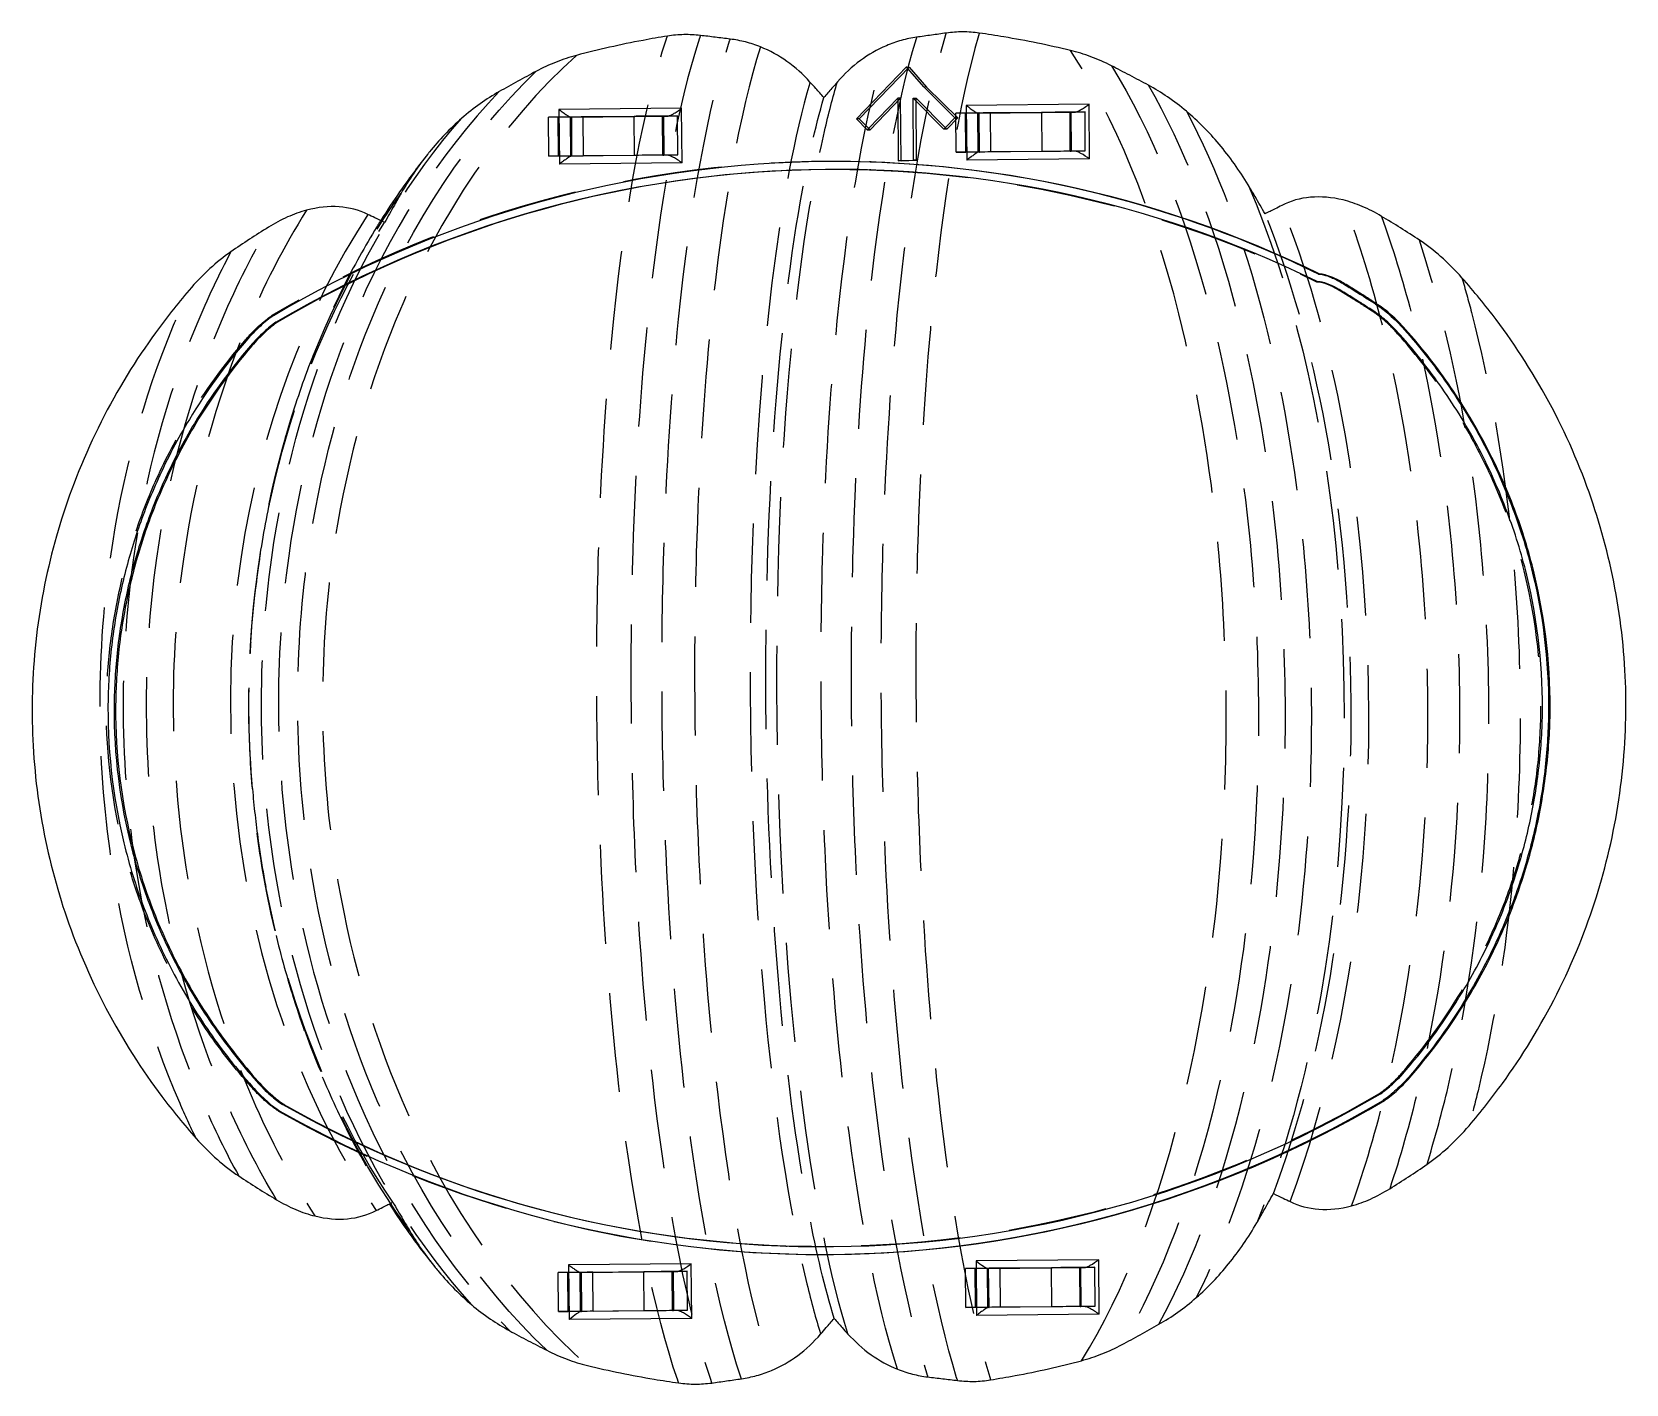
# Model space of a CAD drawing. Header units: millimetres. Extents: x -54 to 48, y -83 to 4.
import ezdxf

# ---------------------------------------------------------------- set-up
doc = ezdxf.new("R2010")
doc.units = ezdxf.units.MM
doc.linetypes.add('HIDDEN', pattern=[9.525, 6.35, -3.175])
doc.layers.get('0').update_dxf_attribs({"color": 253, "lineweight": 70, "true_color": 0x8faf8f})
doc.layers.add('Hidden', color=38, linetype='HIDDEN', lineweight=70, true_color=0x482605)

msp = doc.modelspace()

# ---------------------------------------------------------------- linework, layer by layer
at = {"color": 38, "lineweight": -3, "true_color": 0x482605}
for p, q in [((-1.12, -1.95), (2.09, 1.37)), ((3.02, 0.1), (2, 1.27)), ((2.09, 1.37), (3.2, 0.09)), ((3.2, 0.09), (3.02, 0.1)), ((5, -1.88), (3.02, 0.1)), ((3.2, 0.09), (5.19, -1.89)), ((-0.51, -2.55), (1.35, -0.63)), ((1.53, -0.63), (-0.42, -2.65)), ((1.53, -0.63), (1.35, -0.63)), ((1.57, -4.63), (1.53, -0.63)), ((2.33, -0.62), (2.52, -0.62)), ((2.36, -4.59), (2.33, -0.62)), ((2.52, -0.62), (4.5, -2.6)), ((2.55, -4.59), (2.52, -0.62)), ((13.6, -1.01), (5.74, -1.09)), ((13.63, -4.51), (13.6, -1.01)), ((-12.49, -1.27), (-20.35, -1.35)), ((-20.35, -1.35), (-20.32, -4.85)), ((-19.59, -1.84), (-13.43, -1.78)), ((-19.51, -4.33), (-19.53, -1.84)), ((-18.78, -4.3), (-18.8, -1.83)), ((-15.5, -4.27), (-15.52, -1.8)), ((-13.69, -4.27), (-13.71, -1.78)), ((-13.65, -1.78), (-13.63, -4.27)), ((-12.46, -4.77), (-12.49, -1.27)), ((-1.12, -1.95), (-0.42, -2.65)), ((4.4, -2.51), (5, -1.88)), ((4.5, -2.6), (5.19, -1.89)), ((5.19, -1.89), (5, -1.88)), ((5.74, -1.09), (5.77, -4.59)), ((6.5, -1.58), (12.66, -1.52)), ((6.58, -4.08), (6.56, -1.58)), ((7.3, -4.04), (7.28, -1.57)), ((10.59, -4.01), (10.57, -1.54)), ((12.4, -4.02), (12.38, -1.52)), ((12.43, -1.52), (12.45, -4.02)), ((12.68, -4.02), (6.52, -4.08)), ((7.3, -4.04), (10.59, -4.01)), ((12.4, -4.02), (12.45, -4.02)), ((-12.46, -4.77), (-20.32, -4.85)), ((-13.41, -4.28), (-19.57, -4.34)), ((-18.78, -4.3), (-15.5, -4.27)), ((-13.69, -4.27), (-13.63, -4.27)), ((1.57, -4.63), (2.55, -4.59)), ((1.57, -4.62), (2.36, -4.59)), ((2.55, -4.59), (2.36, -4.59)), ((13.63, -4.51), (5.77, -4.59)), ((-0.38, -5.21), (-0.47, -5.21)), ((28.29, -11.89), (28.38, -11.89)), ((28.72, -11.94), (28.62, -11.94)), ((28.25, -12.38), (28.17, -12.34)), ((28.35, -12.39), (28.25, -12.38)), ((29.86, -12.45), (29.77, -12.44)), ((32.1, -13.85), (32.01, -13.85)), ((-38.37, -14.97), (-38.47, -14.97)), ((33.87, -15.43), (33.78, -15.43)), ((-40.1, -16.49), (-40.01, -16.49)), ((34.27, -63.19), (34.18, -63.19)), ((-39.71, -63.58), (-39.61, -63.59)), ((-37.95, -65.07), (-38.05, -65.07)), ((32.53, -64.81), (32.43, -64.8)), ((-5.82, -74.14), (-5.73, -74.14)), ((-11.87, -75.27), (-19.73, -75.34)), ((-19.73, -75.34), (-19.7, -78.84)), ((-11.84, -78.77), (-11.87, -75.27)), ((14.22, -75.01), (6.36, -75.09)), ((6.36, -75.09), (6.39, -78.59)), ((7.12, -75.57), (13.28, -75.51)), ((11.21, -78.01), (11.19, -75.53)), ((13.02, -78.01), (13, -75.52)), ((13.05, -75.52), (13.07, -78.01)), ((14.25, -78.51), (14.22, -75.01)), ((-18.97, -75.83), (-12.81, -75.77)), ((-18.89, -78.33), (-18.91, -75.83)), ((-18.16, -78.3), (-18.18, -75.82)), ((-14.88, -78.26), (-14.9, -75.79)), ((-13.07, -78.27), (-13.09, -75.77)), ((-13.03, -75.77), (-13.01, -78.27)), ((7.2, -78.07), (7.17, -75.57)), ((7.92, -78.04), (7.9, -75.57)), ((-12.79, -78.27), (-18.95, -78.33)), ((-18.16, -78.3), (-14.88, -78.26)), ((-13.07, -78.27), (-13.01, -78.27)), ((14.25, -78.51), (6.39, -78.59)), ((13.3, -78.01), (7.14, -78.07)), ((7.92, -78.04), (11.21, -78.01)), ((13.02, -78.01), (13.07, -78.01)), ((-11.84, -78.77), (-19.7, -78.84))]:
    msp.add_line(p, q, dxfattribs=at)
for centre, major_axis, start_param, end_param in [((-2.74, -77.5), (2.38, 72.78), 5.866426, 6.84203), ((-2.74, -77.5), (2.36, 72.28), 5.866426, 6.841791), ((-2.83, -77.49), (2.38, 72.78), 5.866426, 6.282675), ((-3.37, -1.86), (2.38, 72.78), 2.66619, 3.700438), ((-3.37, -1.86), (2.36, 72.28), 2.66643, 3.700198), ((-3.46, -1.86), (2.38, 72.78), 3.142185, 3.700438)]:
    msp.add_ellipse(centre, major_axis=major_axis, ratio=0.98243, start_param=start_param, end_param=end_param, dxfattribs=at)
at = {"color": 38, "lineweight": -3, "true_color": 0x482605, "extrusion": (5.5531e-17, -2.13792e-18, -1)}
for centre, major_axis, start_param, end_param in [((5.58, -4.08), (1, 0.008), 0, 0.336026), ((7.77, -4.06), (2.5, 0.02), 4.21431, 4.524816), ((-20.51, -4.34), (1, 0.008), 0, 0.336026), ((-18.32, -4.32), (2.5, 0.02), 4.21431, 4.524816), ((-19.89, -78.34), (1, 0.008), 0, 0.336026), ((-17.7, -78.31), (2.5, 0.02), 4.21431, 4.524816), ((6.2, -78.08), (1, 0.008), 0, 0.336026), ((8.39, -78.05), (2.5, 0.02), 4.21431, 4.524816)]:
    msp.add_ellipse(centre, major_axis=major_axis, ratio=0.007784, start_param=start_param, end_param=end_param, dxfattribs=at)
at = {"color": 38, "lineweight": -3, "true_color": 0x482605, "extrusion": (2.77764e-17, -2.36995e-18, -1)}
for centre, major_axis, start_param, end_param in [((11.06, -4.03), (2.5, 0.02), 4.524816, 5.279856), ((-15.03, -4.28), (2.5, 0.02), 4.524816, 5.279856), ((-14.41, -78.28), (2.5, 0.02), 4.524816, 5.279856), ((-12.03, -78.26), (1, 0.008), 2.430421, 2.95402), ((11.67, -78.02), (2.5, 0.02), 4.524816, 5.279856), ((14.05, -78), (1, 0.008), 2.430421, 2.95402)]:
    msp.add_ellipse(centre, major_axis=major_axis, ratio=0.007784, start_param=start_param, end_param=end_param, dxfattribs=at)
at = {"color": 38, "lineweight": -3, "true_color": 0x482605, "extrusion": (5.55382e-17, -3.00525e-18, -1)}
for centre in [(13.44, -4.01), (-12.65, -4.26)]:
    msp.add_ellipse(centre, major_axis=(1, 0.008), ratio=0.007784, start_param=2.430421, end_param=2.95402, dxfattribs=at)
at = {"color": 38, "lineweight": -3, "true_color": 0x482605, "extrusion": (2.76619e-17, -3.32375e-18, -1)}
msp.add_ellipse((-2.83, -77.49), major_axis=(-2.36, -72.28), ratio=0.98243, start_param=2.582987, end_param=3.141596, dxfattribs=at)
at = {"color": 38, "lineweight": -3, "true_color": 0x482605, "extrusion": (5.53746e-17, -5.09014e-18, -1)}
msp.add_ellipse((-3.46, -1.86), major_axis=(-2.36, -72.28), ratio=0.98243, start_param=6.283182, end_param=6.758348, dxfattribs=at)
at = {"color": 38, "lineweight": -3, "true_color": 0x482605}
for points, knots in [([(-13.4, 3.35), (-13.92, 3.27), (-14.44, 3.18), (-16.4, 2.81), (-17.82, 2.49), (-19.22, 2.12)], [0.009647133, 0.009647133, 0.009647133, 0.009647133, 0.011132677, 0.011132677, 0.015211279, 0.015211279, 0.015211279, 0.015211279]), ([(-11.29, 3.39), (-11.64, 3.44), (-11.99, 3.45), (-12.7, 3.44), (-13.05, 3.41), (-13.4, 3.35)], [-0.002157646, -0.002157646, -0.002157646, -0.002157646, -0.001079405, -0.001079405, 0, 0, 0, 0]), ([(-9.38, 3.16), (-9.7, 3.2), (-10.02, 3.24), (-10.65, 3.32), (-10.97, 3.36), (-11.29, 3.39)], [-0.00196119, -0.00196119, -0.00196119, -0.00196119, -0.000981137, -0.000981137, -0.000007094, -0.000007094, -0.000007094, -0.000007094]), ([(-7.44, 2.66), (-7.75, 2.79), (-8.07, 2.89), (-8.72, 3.06), (-9.05, 3.12), (-9.38, 3.16)], [-0.002044307, -0.002044307, -0.002044307, -0.002044307, -0.001017915, -0.001017915, 0, 0, 0, 0]), ([(2.56, 3.28), (2.23, 3.23), (1.9, 3.17), (1.25, 2.99), (0.94, 2.87), (0.62, 2.74)], [-0.002044447, -0.002044447, -0.002044447, -0.002044447, -0.001026453, -0.001026453, 0, 0, 0, 0]), ([(4.46, 3.55), (4.14, 3.5), (3.83, 3.46), (3.19, 3.37), (2.87, 3.33), (2.56, 3.28)], [-0.001955404, -0.001955404, -0.001955404, -0.001955404, -0.000981359, -0.000981359, -0.000001308, -0.000001308, -0.000001308, -0.000001308]), ([(6.57, 3.55), (6.22, 3.6), (5.87, 3.62), (5.16, 3.62), (4.81, 3.6), (4.46, 3.55)], [-0.002157642, -0.002157642, -0.002157642, -0.002157642, -0.001078237, -0.001078237, 0, 0, 0, 0]), ([(12.41, 2.43), (11.01, 2.77), (9.58, 3.06), (7.62, 3.39), (7.1, 3.47), (6.57, 3.55)], [0.270356273, 0.270356273, 0.270356273, 0.270356273, 0.274434875, 0.274434875, 0.275920419, 0.275920419, 0.275920419, 0.275920419]), ([(-19.22, 2.12), (-19.66, 2.01), (-20.09, 1.86), (-20.96, 1.52), (-21.4, 1.32), (-21.82, 1.09)], [-0.002844853, -0.002844853, -0.002844853, -0.002844853, -0.00145614, -0.00145614, 0, 0, 0, 0]), ([(-4.27, 0.41), (-4.71, 0.91), (-5.21, 1.35), (-6.28, 2.11), (-6.84, 2.42), (-7.44, 2.66)], [-0.003980538, -0.003980538, -0.003980538, -0.003980538, -0.001958214, -0.001958214, 0, 0, 0, 0]), ([(0.62, 2.74), (0.03, 2.49), (-0.53, 2.17), (-1.58, 1.39), (-2.07, 0.93), (-2.51, 0.43)], [-0.003983934, -0.003983934, -0.003983934, -0.003983934, -0.002023589, -0.002023589, 0, 0, 0, 0]), ([(15.03, 1.45), (14.6, 1.67), (14.16, 1.86), (13.29, 2.19), (12.85, 2.33), (12.41, 2.43)], [-0.002843863, -0.002843863, -0.002843863, -0.002843863, -0.001387594, -0.001387594, 0, 0, 0, 0]), ([(-21.82, 1.09), (-22.21, 0.88), (-22.6, 0.67), (-23.38, 0.24), (-23.78, 0.02), (-24.17, -0.2)], [-0.002718576, -0.002718576, -0.002718576, -0.002718576, -0.001371468, -0.001371468, -0.00000214, -0.00000214, -0.00000214, -0.00000214]), ([(17.4, 0.21), (17, 0.42), (16.6, 0.63), (15.81, 1.05), (15.42, 1.25), (15.03, 1.45)], [-0.002728198, -0.002728198, -0.002728198, -0.002728198, -0.001358298, -0.001358298, -0.000011756, -0.000011756, -0.000011756, -0.000011756]), ([(-3.38, -0.58), (-3.55, -0.39), (-3.72, -0.19), (-4.02, 0.13), (-4.14, 0.27), (-4.27, 0.41)], [-0.001553942, -0.001553942, -0.001553942, -0.001553942, -0.000776027, -0.000776027, -0.000217337, -0.000217337, -0.000217337, -0.000217337]), ([(-2.51, 0.43), (-2.63, 0.29), (-2.75, 0.15), (-3.04, -0.19), (-3.21, -0.38), (-3.38, -0.58)], [-0.001336608, -0.001336608, -0.001336608, -0.001336608, -0.000777903, -0.000777903, 0, 0, 0, 0]), ([(19.83, -1.46), (19.44, -1.13), (19.04, -0.83), (18.23, -0.27), (17.82, -0.02), (17.4, 0.21)], [-0.002985071, -0.002985071, -0.002985071, -0.002985071, -0.001458313, -0.001458313, 0, 0, 0, 0]), ([(-24.17, -0.2), (-24.58, -0.44), (-24.99, -0.7), (-25.79, -1.27), (-26.19, -1.58), (-26.57, -1.91)], [-0.00298586, -0.00298586, -0.00298586, -0.00298586, -0.001526382, -0.001526382, 0, 0, 0, 0]), ([(13.06, -1.37), (13.14, -1.33), (13.22, -1.27), (13.41, -1.15), (13.5, -1.08), (13.59, -1.02), (13.6, -1.02), (13.6, -1.01)], [0.0031744982, 0.0031744982, 0.0031744982, 0.0031744982, 0.0034547321, 0.0034547321, 0.0037836325, 0.0037836325, 0.0037908943, 0.0037908943, 0.0037908943, 0.0037908943]), ([(-26.57, -1.91), (-27.32, -2.57), (-28.01, -3.29), (-28.68, -4.11), (-28.71, -4.16), (-28.75, -4.2)], [-0.006240434, -0.006240434, -0.006240434, -0.006240434, -0.00322103, -0.00322103, -0.003047619, -0.003047619, -0.003047619, -0.003047619]), ([(-20.35, -1.35), (-20.35, -1.35), (-20.34, -1.35), (-20.25, -1.41), (-20.16, -1.48), (-20, -1.6), (-19.92, -1.65), (-19.86, -1.7)], [0, 0, 0, 0, 0.0000072618, 0.0000072618, 0.0003361623, 0.0003361623, 0.0006163962, 0.0006163962, 0.0006163962, 0.0006163962]), ([(-19.86, -1.7), (-19.85, -1.7), (-19.84, -1.71), (-19.79, -1.75), (-19.74, -1.77), (-19.7, -1.79)], [0.0006163962, 0.0006163962, 0.0006163962, 0.0006163962, 0.0006650627, 0.0006650627, 0.0008642652, 0.0008642652, 0.0008642652, 0.0008642652]), ([(-19.7, -1.79), (-19.7, -1.8), (-19.69, -1.8), (-19.65, -1.82), (-19.61, -1.84), (-19.59, -1.84)], [0.0008642652, 0.0008642652, 0.0008642652, 0.0008642652, 0.0008917661, 0.0008917661, 0.0011138972, 0.0011138972, 0.0011138972, 0.0011138972]), ([(-13.43, -1.78), (-13.38, -1.78), (-13.32, -1.76), (-13.25, -1.74), (-13.24, -1.73), (-13.23, -1.73)], [0.0026769971, 0.0026769971, 0.0026769971, 0.0026769971, 0.0028991283, 0.0028991283, 0.0029266291, 0.0029266291, 0.0029266291, 0.0029266291]), ([(-13.23, -1.73), (-13.18, -1.71), (-13.12, -1.68), (-13.05, -1.64), (-13.04, -1.64), (-13.02, -1.63)], [0.0029266291, 0.0029266291, 0.0029266291, 0.0029266291, 0.0031258316, 0.0031258316, 0.0031744982, 0.0031744982, 0.0031744982, 0.0031744982]), ([(-13.02, -1.63), (-12.95, -1.58), (-12.86, -1.53), (-12.68, -1.41), (-12.58, -1.34), (-12.49, -1.27), (-12.49, -1.27), (-12.49, -1.27)], [0.0031744982, 0.0031744982, 0.0031744982, 0.0031744982, 0.0034547321, 0.0034547321, 0.0037836325, 0.0037836325, 0.0037908943, 0.0037908943, 0.0037908943, 0.0037908943]), ([(5.74, -1.09), (5.74, -1.09), (5.74, -1.09), (5.91, -1.21), (6.09, -1.35), (6.23, -1.44)], [0, 0, 0, 0, 0.0000072618, 0.0000072618, 0.0006172722, 0.0006172722, 0.0006172722, 0.0006172722]), ([(6.38, -1.54), (6.38, -1.54), (6.38, -1.54), (6.43, -1.56), (6.47, -1.58), (6.5, -1.58)], [0.0008631484, 0.0008631484, 0.0008631484, 0.0008631484, 0.0008680824, 0.0008680824, 0.0011143099, 0.0011143099, 0.0011143099, 0.0011143099]), ([(12.66, -1.52), (12.71, -1.52), (12.77, -1.51), (12.84, -1.48), (12.84, -1.48), (12.85, -1.47)], [0.0026769971, 0.0026769971, 0.0026769971, 0.0026769971, 0.0028991283, 0.0028991283, 0.0029266291, 0.0029266291, 0.0029266291, 0.0029266291]), ([(12.85, -1.47), (12.91, -1.45), (12.97, -1.42), (13.03, -1.39), (13.05, -1.38), (13.06, -1.37)], [0.0029266291, 0.0029266291, 0.0029266291, 0.0029266291, 0.0031258316, 0.0031258316, 0.0031744982, 0.0031744982, 0.0031744982, 0.0031744982]), ([(23.79, -6.18), (23.23, -5.26), (22.61, -4.38), (21.28, -2.8), (20.58, -2.1), (19.83, -1.46)], [-0.006232948, -0.006232948, -0.006232948, -0.006232948, -0.003004276, -0.003004276, 0, 0, 0, 0]), ([(6.52, -4.08), (6.5, -4.08), (6.46, -4.09), (6.41, -4.12), (6.41, -4.12), (6.4, -4.13)], [0.0026724249, 0.0026724249, 0.0026724249, 0.0026724249, 0.0028991283, 0.0028991283, 0.0029266291, 0.0029266291, 0.0029266291, 0.0029266291]), ([(12.87, -4.06), (12.87, -4.06), (12.87, -4.06), (12.8, -4.04), (12.73, -4.02), (12.68, -4.02)], [0.0008631484, 0.0008631484, 0.0008631484, 0.0008631484, 0.0008680824, 0.0008680824, 0.0011188926, 0.0011188926, 0.0011188926, 0.0011188926]), ([(-28.75, -4.2), (-29.03, -4.56), (-29.31, -4.92), (-29.58, -5.29), (-30.13, -6.01), (-30.89, -7.08), (-31.76, -8.46)], [0.002506479, 0.002506479, 0.002506479, 0.002506479, 0.004014229, 0.004014229, 0.004014229, 0.007022373, 0.007022373, 0.007022373, 0.007022373]), ([(-19.84, -4.49), (-19.9, -4.53), (-19.97, -4.59), (-20.13, -4.71), (-20.23, -4.78), (-20.31, -4.84), (-20.32, -4.85), (-20.32, -4.85)], [0.0031744982, 0.0031744982, 0.0031744982, 0.0031744982, 0.0034547321, 0.0034547321, 0.0037836325, 0.0037836325, 0.0037908943, 0.0037908943, 0.0037908943, 0.0037908943]), ([(-19.68, -4.38), (-19.72, -4.41), (-19.76, -4.44), (-19.82, -4.47), (-19.83, -4.48), (-19.84, -4.49)], [0.0029266291, 0.0029266291, 0.0029266291, 0.0029266291, 0.0031258316, 0.0031258316, 0.0031744982, 0.0031744982, 0.0031744982, 0.0031744982]), ([(-19.57, -4.34), (-19.59, -4.34), (-19.63, -4.35), (-19.67, -4.38), (-19.68, -4.38), (-19.68, -4.38)], [0.0026724249, 0.0026724249, 0.0026724249, 0.0026724249, 0.0028991283, 0.0028991283, 0.0029266291, 0.0029266291, 0.0029266291, 0.0029266291]), ([(-13.21, -4.32), (-13.22, -4.32), (-13.23, -4.31), (-13.3, -4.29), (-13.36, -4.28), (-13.41, -4.28)], [0.0008642652, 0.0008642652, 0.0008642652, 0.0008642652, 0.0008917661, 0.0008917661, 0.0011184694, 0.0011184694, 0.0011184694, 0.0011184694]), ([(-13, -4.42), (-13.02, -4.41), (-13.03, -4.41), (-13.1, -4.37), (-13.16, -4.34), (-13.21, -4.32)], [0.0006163962, 0.0006163962, 0.0006163962, 0.0006163962, 0.0006650627, 0.0006650627, 0.0008642652, 0.0008642652, 0.0008642652, 0.0008642652]), ([(-12.46, -4.77), (-12.46, -4.77), (-12.46, -4.77), (-12.55, -4.7), (-12.65, -4.64), (-12.84, -4.52), (-12.92, -4.46), (-13, -4.42)], [0, 0, 0, 0, 0.0000072618, 0.0000072618, 0.0003361623, 0.0003361623, 0.0006163962, 0.0006163962, 0.0006163962, 0.0006163962]), ([(6.25, -4.23), (6.19, -4.28), (6.12, -4.33), (5.95, -4.45), (5.86, -4.52), (5.77, -4.59), (5.77, -4.59), (5.77, -4.59)], [0.0031744982, 0.0031744982, 0.0031744982, 0.0031744982, 0.0034547321, 0.0034547321, 0.0037836325, 0.0037836325, 0.0037908943, 0.0037908943, 0.0037908943, 0.0037908943]), ([(6.4, -4.13), (6.37, -4.15), (6.32, -4.18), (6.27, -4.22), (6.26, -4.22), (6.25, -4.23)], [0.0029266291, 0.0029266291, 0.0029266291, 0.0029266291, 0.0031258316, 0.0031258316, 0.0031744982, 0.0031744982, 0.0031744982, 0.0031744982]), ([(13.63, -4.51), (13.63, -4.51), (13.62, -4.51), (13.46, -4.39), (13.25, -4.26), (13.08, -4.16)], [0, 0, 0, 0, 0.0000072618, 0.0000072618, 0.0006172722, 0.0006172722, 0.0006172722, 0.0006172722]), ([(-30.45, -6.71), (-30.59, -6.96), (-30.74, -7.21), (-31.09, -7.84), (-31.3, -8.21), (-31.51, -8.59)], [-0.002160483, -0.002160483, -0.002160483, -0.002160483, -0.00128745, -0.00128745, 0, 0, 0, 0]), ([(24.87, -8.03), (24.66, -7.66), (24.45, -7.29), (24.08, -6.67), (23.94, -6.42), (23.79, -6.18)], [-0.0025456, -0.0025456, -0.0025456, -0.0025456, -0.001257651, -0.001257651, -0.000385119, -0.000385119, -0.000385119, -0.000385119]), ([(29.87, -7.14), (29.14, -6.97), (28.44, -6.91), (27.12, -7.03), (26.51, -7.2), (25.94, -7.49)], [-0.003891833, -0.003891833, -0.003891833, -0.003891833, -0.001926827, -0.001926827, 0, 0, 0, 0]), ([(32.33, -8.19), (31.93, -7.95), (31.51, -7.73), (30.69, -7.39), (30.28, -7.25), (29.87, -7.14)], [-0.002720225, -0.002720225, -0.002720225, -0.002720225, -0.001300675, -0.001300675, 0, 0, 0, 0]), ([(-36.51, -7.8), (-36.92, -7.91), (-37.33, -8.06), (-38.14, -8.42), (-38.56, -8.64), (-38.95, -8.89)], [-0.00272223, -0.00272223, -0.00272223, -0.00272223, -0.001420128, -0.001420128, 0, 0, 0, 0]), ([(-32.58, -8.07), (-33.15, -7.79), (-33.77, -7.63), (-35.09, -7.53), (-35.79, -7.61), (-36.51, -7.8)], [-0.004507545, -0.004507545, -0.004507545, -0.004507545, -0.002275001, -0.002275001, 0, 0, 0, 0]), ([(-31.51, -8.59), (-31.72, -8.48), (-31.93, -8.38), (-32.29, -8.21), (-32.43, -8.14), (-32.58, -8.07)], [-0.001435152, -0.001435152, -0.001435152, -0.001435152, -0.000717575, -0.000717575, -0.000223824, -0.000223824, -0.000223824, -0.000223824]), ([(25.94, -7.49), (25.8, -7.56), (25.65, -7.64), (25.3, -7.82), (25.08, -7.92), (24.87, -8.03)], [-0.001211329, -0.001211329, -0.001211329, -0.001211329, -0.000717589, -0.000717589, 0, 0, 0, 0]), ([(-38.95, -8.89), (-39.36, -9.14), (-39.76, -9.4), (-40.56, -9.92), (-40.95, -10.19), (-41.35, -10.46)], [-0.002916157, -0.002916157, -0.002916157, -0.002916157, -0.001470346, -0.001470346, -0.000018577, -0.000018577, -0.000018577, -0.000018577]), ([(34.75, -9.71), (34.35, -9.45), (33.95, -9.19), (33.14, -8.68), (32.73, -8.43), (32.33, -8.19)], [-0.002900276, -0.002900276, -0.002900276, -0.002900276, -0.001447749, -0.001447749, -0.000002686, -0.000002686, -0.000002686, -0.000002686]), ([(37.47, -12.12), (37.05, -11.64), (36.59, -11.18), (35.68, -10.38), (35.22, -10.03), (34.75, -9.71)], [-0.003683194, -0.003683194, -0.003683194, -0.003683194, -0.001736783, -0.001736783, 0, 0, 0, 0]), ([(-41.35, -10.46), (-41.82, -10.78), (-42.27, -11.15), (-43.17, -11.97), (-43.62, -12.43), (-44.03, -12.92)], [-0.003686587, -0.003686587, -0.003686587, -0.003686587, -0.001946154, -0.001946154, 0, 0, 0, 0]), ([(28.62, -11.94), (28.77, -11.98), (28.94, -12.03), (29.32, -12.2), (29.54, -12.31), (29.77, -12.44)], [0.000038456, 0.000038456, 0.000038456, 0.000038456, 0.001299123, 0.001299123, 0.002720225, 0.002720225, 0.002720225, 0.002720225]), ([(29.86, -12.45), (29.64, -12.31), (29.42, -12.2), (29.03, -12.04), (28.86, -11.98), (28.72, -11.94)], [-0.002720225, -0.002720225, -0.002720225, -0.002720225, -0.001299123, -0.001299123, -0.000038456, -0.000038456, -0.000038456, -0.000038456]), ([(37.93, -66.43), (38.7, -65.53), (39.42, -64.62), (41.3, -62.02), (42.52, -60.05), (44.6, -55.94), (45.45, -53.79), (46.69, -49.86), (47.2, -47.72), (47.85, -43.38), (47.99, -41.18), (47.96, -37.17), (47.78, -34.97), (47.06, -30.65), (46.51, -28.52), (45.21, -24.62), (44.32, -22.48), (42.17, -18.41), (40.92, -16.47), (38.99, -13.91), (38.26, -13.01), (37.47, -12.12)], [0.18609123, 0.18609123, 0.18609123, 0.18609123, 0.18945202, 0.18945202, 0.19579391, 0.19579391, 0.20213579, 0.20213579, 0.20815573, 0.20815573, 0.21417566, 0.21417566, 0.2201956, 0.2201956, 0.22621554, 0.22621554, 0.23255742, 0.23255742, 0.23889931, 0.23889931, 0.2422601, 0.2422601, 0.2422601, 0.2422601]), ([(-44.03, -12.92), (-44.8, -13.82), (-45.52, -14.74), (-47.41, -17.34), (-48.63, -19.3), (-50.7, -23.42), (-51.56, -25.57), (-52.8, -29.49), (-53.31, -31.64), (-53.96, -35.98), (-54.1, -38.17), (-54.06, -42.19), (-53.89, -44.38), (-53.16, -48.71), (-52.62, -50.84), (-51.32, -54.74), (-50.42, -56.87), (-48.28, -60.95), (-47.03, -62.88), (-45.1, -65.45), (-44.36, -66.35), (-43.58, -67.24)], [0.04330745, 0.04330745, 0.04330745, 0.04330745, 0.04666824, 0.04666824, 0.05301013, 0.05301013, 0.05935202, 0.05935202, 0.06537195, 0.06537195, 0.07139189, 0.07139189, 0.07741182, 0.07741182, 0.08343176, 0.08343176, 0.08977365, 0.08977365, 0.09611553, 0.09611553, 0.09947633, 0.09947633, 0.09947633, 0.09947633]), ([(29.61, -12.88), (29.41, -12.75), (29.02, -12.56), (28.74, -12.46), (28.6, -12.43)], [-0.002720225, -0.002720225, -0.002720225, -0.002720225, -0.001299123, -0.000051319, -0.000051319, -0.000051319, -0.000051319]), ([(31.83, -14.27), (31.75, -14.21), (31.66, -14.16), (31.51, -14.06), (31.45, -14.02), (31.19, -13.85), (30.99, -13.72), (30.65, -13.51), (30.52, -13.43), (30.26, -13.27), (30.13, -13.19), (29.88, -13.03), (29.75, -12.96), (29.61, -12.88)], [-0.002900278, -0.002900278, -0.002900278, -0.002900278, -0.002548926, -0.002548926, -0.002316836, -0.002316836, -0.00151305, -0.00151305, -0.000997384, -0.000997384, -0.000507999, -0.000507999, -0.000002686, -0.000002686, -0.000002686, -0.000002686]), ([(29.77, -12.44), (29.9, -12.52), (30.03, -12.6), (30.29, -12.76), (30.42, -12.84), (30.68, -13), (30.81, -13.08), (31.15, -13.3), (31.36, -13.43), (31.62, -13.6), (31.68, -13.64), (31.83, -13.73), (31.92, -13.79), (32.01, -13.85)], [0.000002686, 0.000002686, 0.000002686, 0.000002686, 0.000507999, 0.000507999, 0.000997384, 0.000997384, 0.00151305, 0.00151305, 0.002316836, 0.002316836, 0.002548926, 0.002548926, 0.002900278, 0.002900278, 0.002900278, 0.002900278]), ([(32.1, -13.85), (32.01, -13.79), (31.92, -13.74), (31.77, -13.64), (31.72, -13.6), (31.45, -13.43), (31.25, -13.3), (30.91, -13.08), (30.77, -13), (30.51, -12.84), (30.39, -12.76), (30.13, -12.6), (30, -12.53), (29.86, -12.45)], [-0.002900278, -0.002900278, -0.002900278, -0.002900278, -0.002548926, -0.002548926, -0.002316836, -0.002316836, -0.00151305, -0.00151305, -0.000997384, -0.000997384, -0.000507999, -0.000507999, -0.000002686, -0.000002686, -0.000002686, -0.000002686]), ([(33.51, -15.77), (33.21, -15.44), (32.91, -15.13), (32.35, -14.64), (32.08, -14.44), (31.83, -14.27)], [-0.003683199, -0.003683199, -0.003683199, -0.003683199, -0.001729134, -0.001729134, 0, 0, 0, 0]), ([(32.01, -13.85), (32.28, -14.03), (32.56, -14.24), (33.15, -14.77), (33.47, -15.08), (33.78, -15.43)], [0, 0, 0, 0, 0.001729134, 0.001729134, 0.003683199, 0.003683199, 0.003683199, 0.003683199]), ([(33.87, -15.43), (33.56, -15.09), (33.25, -14.77), (32.65, -14.25), (32.37, -14.03), (32.1, -13.85)], [-0.003683199, -0.003683199, -0.003683199, -0.003683199, -0.001729134, -0.001729134, 0, 0, 0, 0]), ([(-38.63, -14.55), (-38.9, -14.74), (-39.19, -14.96), (-39.77, -15.5), (-40.08, -15.82), (-40.38, -16.16)], [-0.003686579, -0.003686579, -0.003686579, -0.003686579, -0.001933052, -0.001933052, 0, 0, 0, 0]), ([(-38.47, -14.97), (-38.71, -15.14), (-38.97, -15.35), (-39.52, -15.85), (-39.81, -16.15), (-40.1, -16.49)], [-0.00365485, -0.00365485, -0.00365485, -0.00365485, -0.001933052, -0.001933052, 0, 0, 0, 0]), ([(-38.37, -14.97), (-38.62, -15.14), (-38.88, -15.35), (-39.43, -15.85), (-39.72, -16.16), (-40.01, -16.49)], [-0.00365485, -0.00365485, -0.00365485, -0.00365485, -0.001933052, -0.001933052, 0, 0, 0, 0]), ([(-40.38, -16.16), (-41.76, -17.78), (-42.91, -19.36), (-44.74, -22.41), (-45.42, -23.7), (-46.52, -26.13), (-46.97, -27.26), (-47.72, -29.49), (-48.03, -30.59), (-48.58, -32.95), (-48.8, -34.19), (-49.11, -36.66), (-49.19, -37.89), (-49.28, -42.09), (-48.95, -45.26), (-47.85, -49.75), (-47.45, -51.07), (-46.43, -53.77), (-45.82, -55.15), (-44.39, -57.88), (-43.57, -59.22), (-41.87, -61.67), (-40.99, -62.78), (-39.98, -63.92)], [-0.2422601, -0.2422601, -0.2422601, -0.2422601, -0.23544926, -0.23544926, -0.23095027, -0.23095027, -0.22705499, -0.22705499, -0.2231597, -0.2231597, -0.21926442, -0.21926442, -0.21536913, -0.21536913, -0.20537312, -0.20537312, -0.20062983, -0.20062983, -0.19588654, -0.19588654, -0.19098888, -0.19098888, -0.18609123, -0.18609123, -0.18609123, -0.18609123]), ([(33.9, -62.86), (35.27, -61.27), (36.4, -59.7), (38.21, -56.7), (38.88, -55.43), (39.97, -53.03), (40.4, -51.92), (41.14, -49.72), (41.45, -48.63), (41.99, -46.31), (42.21, -45.08), (42.51, -42.65), (42.6, -41.44), (42.69, -37.3), (42.36, -34.17), (41.28, -29.74), (40.87, -28.45), (39.87, -25.79), (39.27, -24.42), (37.86, -21.73), (37.05, -20.41), (35.37, -18), (34.51, -16.9), (33.51, -15.77)], [-0.09947633, -0.09947633, -0.09947633, -0.09947633, -0.09266548, -0.09266548, -0.0881665, -0.0881665, -0.08427121, -0.08427121, -0.08037593, -0.08037593, -0.07648064, -0.07648064, -0.07258536, -0.07258536, -0.06258935, -0.06258935, -0.05784606, -0.05784606, -0.05310277, -0.05310277, -0.04820511, -0.04820511, -0.04330745, -0.04330745, -0.04330745, -0.04330745]), ([(33.78, -15.43), (34.79, -16.57), (35.67, -17.69), (37.37, -20.13), (38.19, -21.47), (39.62, -24.2), (40.23, -25.59), (41.25, -28.29), (41.65, -29.6), (42.75, -34.09), (43.08, -37.27), (42.99, -41.46), (42.91, -42.69), (42.6, -45.16), (42.38, -46.4), (41.83, -48.76), (41.52, -49.86), (40.77, -52.09), (40.32, -53.22), (39.22, -55.65), (38.54, -56.94), (36.71, -59.99), (35.56, -61.57), (34.18, -63.19)], [0.04330745, 0.04330745, 0.04330745, 0.04330745, 0.04820511, 0.04820511, 0.05310277, 0.05310277, 0.05784606, 0.05784606, 0.06258935, 0.06258935, 0.07258536, 0.07258536, 0.07648064, 0.07648064, 0.08037593, 0.08037593, 0.08427121, 0.08427121, 0.0881665, 0.0881665, 0.09266548, 0.09266548, 0.09947633, 0.09947633, 0.09947633, 0.09947633]), ([(34.27, -63.19), (35.65, -61.58), (36.8, -59.99), (38.64, -56.95), (39.32, -55.66), (40.42, -53.23), (40.86, -52.1), (41.61, -49.87), (41.93, -48.77), (42.47, -46.4), (42.69, -45.16), (43, -42.69), (43.09, -41.46), (43.18, -37.27), (42.84, -34.09), (41.75, -29.6), (41.34, -28.29), (40.33, -25.59), (39.71, -24.21), (38.28, -21.48), (37.46, -20.14), (35.76, -17.69), (34.89, -16.58), (33.87, -15.43)], [-0.09947633, -0.09947633, -0.09947633, -0.09947633, -0.09266548, -0.09266548, -0.0881665, -0.0881665, -0.08427121, -0.08427121, -0.08037593, -0.08037593, -0.07648064, -0.07648064, -0.07258536, -0.07258536, -0.06258935, -0.06258935, -0.05784606, -0.05784606, -0.05310277, -0.05310277, -0.04820511, -0.04820511, -0.04330745, -0.04330745, -0.04330745, -0.04330745]), ([(-40.1, -16.49), (-41.47, -18.09), (-42.6, -19.65), (-44.41, -22.65), (-45.08, -23.92), (-46.16, -26.32), (-46.6, -27.43), (-47.34, -29.63), (-47.65, -30.72), (-48.19, -33.05), (-48.41, -34.27), (-48.71, -36.7), (-48.8, -37.92), (-48.89, -42.05), (-48.56, -45.18), (-47.48, -49.61), (-47.07, -50.9), (-46.07, -53.57), (-45.47, -54.93), (-44.06, -57.62), (-43.25, -58.94), (-41.57, -61.36), (-40.71, -62.46), (-39.71, -63.58)], [-0.2422601, -0.2422601, -0.2422601, -0.2422601, -0.23544926, -0.23544926, -0.23095027, -0.23095027, -0.22705499, -0.22705499, -0.2231597, -0.2231597, -0.21926442, -0.21926442, -0.21536913, -0.21536913, -0.20537312, -0.20537312, -0.20062983, -0.20062983, -0.19588654, -0.19588654, -0.19098888, -0.19098888, -0.18609123, -0.18609123, -0.18609123, -0.18609123]), ([(-40.01, -16.49), (-41.37, -18.09), (-42.51, -19.65), (-44.32, -22.66), (-44.99, -23.93), (-46.07, -26.32), (-46.51, -27.44), (-47.25, -29.64), (-47.56, -30.72), (-48.1, -33.05), (-48.32, -34.27), (-48.62, -36.71), (-48.7, -37.92), (-48.79, -42.05), (-48.46, -45.19), (-47.38, -49.61), (-46.98, -50.9), (-45.98, -53.57), (-45.37, -54.93), (-43.97, -57.62), (-43.16, -58.95), (-41.48, -61.36), (-40.62, -62.46), (-39.61, -63.59)], [-0.2422601, -0.2422601, -0.2422601, -0.2422601, -0.23544926, -0.23544926, -0.23095027, -0.23095027, -0.22705499, -0.22705499, -0.2231597, -0.2231597, -0.21926442, -0.21926442, -0.21536913, -0.21536913, -0.20537312, -0.20537312, -0.20062983, -0.20062983, -0.19588654, -0.19588654, -0.19098888, -0.19098888, -0.18609123, -0.18609123, -0.18609123, -0.18609123]), ([(32.27, -64.38), (32.51, -64.21), (32.77, -64), (33.32, -63.5), (33.62, -63.2), (33.9, -62.86)], [-0.003654842, -0.003654842, -0.003654842, -0.003654842, -0.001925378, -0.001925378, 0, 0, 0, 0]), ([(34.18, -63.19), (33.88, -63.54), (33.57, -63.85), (32.99, -64.39), (32.71, -64.62), (32.43, -64.8)], [0, 0, 0, 0, 0.001925378, 0.001925378, 0.003686574, 0.003686574, 0.003686574, 0.003686574]), ([(32.53, -64.81), (32.8, -64.62), (33.08, -64.39), (33.67, -63.86), (33.97, -63.54), (34.27, -63.19)], [-0.003686574, -0.003686574, -0.003686574, -0.003686574, -0.001925378, -0.001925378, 0, 0, 0, 0]), ([(-39.98, -63.92), (-39.67, -64.27), (-39.35, -64.59), (-38.76, -65.11), (-38.48, -65.32), (-38.21, -65.5)], [-0.003683202, -0.003683202, -0.003683202, -0.003683202, -0.001724645, -0.001724645, 0, 0, 0, 0]), ([(-39.71, -63.58), (-39.41, -63.92), (-39.11, -64.22), (-38.55, -64.71), (-38.29, -64.91), (-38.05, -65.07)], [-0.003683202, -0.003683202, -0.003683202, -0.003683202, -0.001724645, -0.001724645, -0.000031699, -0.000031699, -0.000031699, -0.000031699]), ([(-39.61, -63.59), (-39.32, -63.92), (-39.01, -64.22), (-38.46, -64.71), (-38.2, -64.91), (-37.95, -65.07)], [-0.003683202, -0.003683202, -0.003683202, -0.003683202, -0.001724645, -0.001724645, -0.000031699, -0.000031699, -0.000031699, -0.000031699]), ([(-43.58, -67.24), (-43.15, -67.72), (-42.7, -68.18), (-41.78, -68.98), (-41.33, -69.33), (-40.85, -69.65)], [-0.003683194, -0.003683194, -0.003683194, -0.003683194, -0.001736783, -0.001736783, 0, 0, 0, 0]), ([(35.24, -68.9), (35.71, -68.57), (36.16, -68.21), (37.06, -67.39), (37.51, -66.92), (37.93, -66.43)], [-0.003686587, -0.003686587, -0.003686587, -0.003686587, -0.001946154, -0.001946154, 0, 0, 0, 0]), ([(32.85, -70.47), (33.25, -70.21), (33.65, -69.96), (34.45, -69.44), (34.85, -69.17), (35.24, -68.9)], [-0.002916157, -0.002916157, -0.002916157, -0.002916157, -0.001470346, -0.001470346, -0.000018577, -0.000018577, -0.000018577, -0.000018577]), ([(-40.85, -69.65), (-40.45, -69.91), (-40.05, -70.17), (-39.25, -70.68), (-38.84, -70.92), (-38.43, -71.17)], [-0.002900276, -0.002900276, -0.002900276, -0.002900276, -0.001447749, -0.001447749, -0.000002686, -0.000002686, -0.000002686, -0.000002686]), ([(-38.43, -71.17), (-38.03, -71.41), (-37.62, -71.62), (-36.79, -71.97), (-36.39, -72.11), (-35.97, -72.21)], [-0.002720225, -0.002720225, -0.002720225, -0.002720225, -0.001300675, -0.001300675, 0, 0, 0, 0]), ([(-31.21, -71.44), (-30.86, -71.99), (-30.5, -72.52), (-30.13, -73.04), (-29.65, -73.72), (-29.17, -74.37), (-28.66, -75.01), (-28.53, -75.18), (-28.4, -75.34), (-28.27, -75.51)], [0.023158766, 0.023158766, 0.023158766, 0.023158766, 0.02440803, 0.02440803, 0.02440803, 0.026032115, 0.026032115, 0.026032115, 0.026454923, 0.026454923, 0.026454923, 0.026454923]), ([(-30.98, -71.33), (-30.77, -71.7), (-30.55, -72.07), (-30.19, -72.68), (-30.04, -72.93), (-29.89, -73.18)], [-0.002545638, -0.002545638, -0.002545638, -0.002545638, -0.00125767, -0.00125767, -0.000385158, -0.000385158, -0.000385158, -0.000385158]), ([(24.34, -72.65), (24.49, -72.4), (24.63, -72.14), (24.99, -71.52), (25.19, -71.15), (25.4, -70.77)], [-0.002160483, -0.002160483, -0.002160483, -0.002160483, -0.00128743, -0.00128743, 0, 0, 0, 0]), ([(26.47, -71.29), (27.04, -71.57), (27.66, -71.73), (28.98, -71.82), (29.68, -71.75), (30.41, -71.56)], [-0.004507676, -0.004507676, -0.004507676, -0.004507676, -0.002275045, -0.002275045, 0, 0, 0, 0]), ([(30.41, -71.56), (30.82, -71.45), (31.22, -71.3), (32.04, -70.94), (32.45, -70.71), (32.85, -70.47)], [-0.00272223, -0.00272223, -0.00272223, -0.00272223, -0.001420128, -0.001420128, 0, 0, 0, 0]), ([(-35.97, -72.21), (-35.25, -72.39), (-34.55, -72.45), (-33.23, -72.33), (-32.61, -72.15), (-32.05, -71.87)], [-0.003891828, -0.003891828, -0.003891828, -0.003891828, -0.001926827, -0.001926827, 0, 0, 0, 0]), ([(20.46, -77.44), (21.21, -76.79), (21.9, -76.06), (23.2, -74.46), (23.81, -73.57), (24.34, -72.65)], [-0.006240434, -0.006240434, -0.006240434, -0.006240434, -0.00322103, -0.00322103, 0, 0, 0, 0]), ([(-28.27, -75.51), (-28.19, -75.6), (-28.11, -75.7), (-27.39, -76.55), (-26.69, -77.26), (-25.93, -77.9)], [-0.003379175, -0.003379175, -0.003379175, -0.003379175, -0.003004276, -0.003004276, 0, 0, 0, 0]), ([(-19.73, -75.34), (-19.73, -75.34), (-19.73, -75.35), (-19.63, -75.41), (-19.54, -75.48), (-19.38, -75.6), (-19.31, -75.65), (-19.24, -75.69)], [0, 0, 0, 0, 0.0000072618, 0.0000072618, 0.0003361623, 0.0003361623, 0.0006163962, 0.0006163962, 0.0006163962, 0.0006163962]), ([(-12.41, -75.62), (-12.33, -75.58), (-12.24, -75.53), (-12.06, -75.4), (-11.96, -75.33), (-11.87, -75.27), (-11.87, -75.27), (-11.87, -75.27)], [0.0031744982, 0.0031744982, 0.0031744982, 0.0031744982, 0.0034547321, 0.0034547321, 0.0037836325, 0.0037836325, 0.0037908943, 0.0037908943, 0.0037908943, 0.0037908943]), ([(6.36, -75.09), (6.36, -75.09), (6.36, -75.09), (6.53, -75.21), (6.71, -75.34), (6.84, -75.43)], [0, 0, 0, 0, 0.0000072618, 0.0000072618, 0.0006172722, 0.0006172722, 0.0006172722, 0.0006172722]), ([(7, -75.53), (7, -75.53), (7, -75.53), (7.05, -75.56), (7.09, -75.58), (7.12, -75.57)], [0.0008631484, 0.0008631484, 0.0008631484, 0.0008631484, 0.0008680824, 0.0008680824, 0.0011143099, 0.0011143099, 0.0011143099, 0.0011143099]), ([(13.28, -75.51), (13.33, -75.51), (13.4, -75.5), (13.47, -75.47), (13.47, -75.47), (13.47, -75.47)], [0.0026765844, 0.0026765844, 0.0026765844, 0.0026765844, 0.002922812, 0.002922812, 0.0029277459, 0.0029277459, 0.0029277459, 0.0029277459]), ([(13.68, -75.37), (13.85, -75.27), (14.05, -75.13), (14.21, -75.01), (14.21, -75.01), (14.22, -75.01)], [0.0031736222, 0.0031736222, 0.0031736222, 0.0031736222, 0.0037836325, 0.0037836325, 0.0037908943, 0.0037908943, 0.0037908943, 0.0037908943]), ([(-19.24, -75.69), (-19.23, -75.7), (-19.22, -75.71), (-19.17, -75.74), (-19.12, -75.77), (-19.09, -75.79)], [0.0006163962, 0.0006163962, 0.0006163962, 0.0006163962, 0.0006650627, 0.0006650627, 0.0008642652, 0.0008642652, 0.0008642652, 0.0008642652]), ([(-19.09, -75.79), (-19.08, -75.79), (-19.08, -75.79), (-19.03, -75.82), (-18.99, -75.83), (-18.97, -75.83)], [0.0008642652, 0.0008642652, 0.0008642652, 0.0008642652, 0.0008917661, 0.0008917661, 0.0011138972, 0.0011138972, 0.0011138972, 0.0011138972]), ([(-12.81, -75.77), (-12.76, -75.77), (-12.7, -75.76), (-12.63, -75.73), (-12.62, -75.73), (-12.62, -75.73)], [0.0026769971, 0.0026769971, 0.0026769971, 0.0026769971, 0.0028991283, 0.0028991283, 0.0029266291, 0.0029266291, 0.0029266291, 0.0029266291]), ([(-12.62, -75.73), (-12.56, -75.7), (-12.5, -75.68), (-12.43, -75.64), (-12.42, -75.63), (-12.41, -75.62)], [0.0029266291, 0.0029266291, 0.0029266291, 0.0029266291, 0.0031258316, 0.0031258316, 0.0031744982, 0.0031744982, 0.0031744982, 0.0031744982]), ([(18.06, -79.15), (18.48, -78.92), (18.88, -78.66), (19.69, -78.09), (20.08, -77.77), (20.46, -77.44)], [-0.00298586, -0.00298586, -0.00298586, -0.00298586, -0.001526382, -0.001526382, 0, 0, 0, 0]), ([(-25.93, -77.9), (-25.55, -78.22), (-25.15, -78.53), (-24.33, -79.08), (-23.93, -79.33), (-23.5, -79.56)], [-0.002985071, -0.002985071, -0.002985071, -0.002985071, -0.001458313, -0.001458313, 0, 0, 0, 0]), ([(-19.22, -78.48), (-19.35, -78.58), (-19.53, -78.72), (-19.7, -78.84), (-19.7, -78.84), (-19.7, -78.84)], [0.0031736222, 0.0031736222, 0.0031736222, 0.0031736222, 0.0037836325, 0.0037836325, 0.0037908943, 0.0037908943, 0.0037908943, 0.0037908943]), ([(-18.95, -78.33), (-18.97, -78.33), (-19.01, -78.35), (-19.06, -78.38), (-19.06, -78.38), (-19.06, -78.38)], [0.0026720018, 0.0026720018, 0.0026720018, 0.0026720018, 0.002922812, 0.002922812, 0.0029277459, 0.0029277459, 0.0029277459, 0.0029277459]), ([(-12.59, -78.32), (-12.6, -78.31), (-12.6, -78.31), (-12.67, -78.29), (-12.73, -78.27), (-12.79, -78.27)], [0.0008631484, 0.0008631484, 0.0008631484, 0.0008631484, 0.0008680824, 0.0008680824, 0.0011188926, 0.0011188926, 0.0011188926, 0.0011188926]), ([(-11.84, -78.77), (-11.84, -78.76), (-11.85, -78.76), (-12.01, -78.65), (-12.21, -78.51), (-12.38, -78.42)], [0, 0, 0, 0, 0.0000072618, 0.0000072618, 0.0006172722, 0.0006172722, 0.0006172722, 0.0006172722]), ([(6.87, -78.23), (6.81, -78.27), (6.73, -78.32), (6.57, -78.45), (6.48, -78.52), (6.39, -78.58), (6.39, -78.58), (6.39, -78.59)], [0.0031744982, 0.0031744982, 0.0031744982, 0.0031744982, 0.0034547321, 0.0034547321, 0.0037836325, 0.0037836325, 0.0037908943, 0.0037908943, 0.0037908943, 0.0037908943]), ([(7.02, -78.12), (6.98, -78.14), (6.94, -78.17), (6.89, -78.21), (6.88, -78.22), (6.87, -78.23)], [0.0029266291, 0.0029266291, 0.0029266291, 0.0029266291, 0.0031258316, 0.0031258316, 0.0031744982, 0.0031744982, 0.0031744982, 0.0031744982]), ([(7.14, -78.07), (7.11, -78.08), (7.08, -78.09), (7.03, -78.12), (7.03, -78.12), (7.02, -78.12)], [0.0026724249, 0.0026724249, 0.0026724249, 0.0026724249, 0.0028991283, 0.0028991283, 0.0029266291, 0.0029266291, 0.0029266291, 0.0029266291]), ([(13.49, -78.06), (13.48, -78.06), (13.48, -78.05), (13.41, -78.03), (13.35, -78.01), (13.3, -78.01)], [0.0008642652, 0.0008642652, 0.0008642652, 0.0008642652, 0.0008917661, 0.0008917661, 0.0011184694, 0.0011184694, 0.0011184694, 0.0011184694]), ([(13.7, -78.16), (13.69, -78.15), (13.68, -78.14), (13.61, -78.11), (13.55, -78.08), (13.49, -78.06)], [0.0006163962, 0.0006163962, 0.0006163962, 0.0006163962, 0.0006650627, 0.0006650627, 0.0008642652, 0.0008642652, 0.0008642652, 0.0008642652]), ([(14.25, -78.51), (14.24, -78.51), (14.24, -78.51), (14.15, -78.44), (14.05, -78.37), (13.87, -78.25), (13.78, -78.2), (13.7, -78.16)], [0, 0, 0, 0, 0.0000072618, 0.0000072618, 0.0003361623, 0.0003361623, 0.0006163962, 0.0006163962, 0.0006163962, 0.0006163962]), ([(-23.5, -79.56), (-23.11, -79.78), (-22.71, -79.99), (-21.92, -80.4), (-21.53, -80.61), (-21.13, -80.81)], [-0.002728198, -0.002728198, -0.002728198, -0.002728198, -0.001358298, -0.001358298, -0.000011756, -0.000011756, -0.000011756, -0.000011756]), ([(-3.59, -79.78), (-3.47, -79.64), (-3.35, -79.5), (-3.06, -79.17), (-2.89, -78.97), (-2.73, -78.78)], [-0.001336608, -0.001336608, -0.001336608, -0.001336608, -0.000777891, -0.000777891, 0, 0, 0, 0]), ([(-2.73, -78.78), (-2.56, -78.97), (-2.38, -79.16), (-2.09, -79.49), (-1.97, -79.63), (-1.84, -79.77)], [-0.001553967, -0.001553967, -0.001553967, -0.001553967, -0.000776039, -0.000776039, -0.000217361, -0.000217361, -0.000217361, -0.000217361]), ([(15.71, -80.45), (16.1, -80.24), (16.49, -80.03), (17.28, -79.6), (17.67, -79.38), (18.06, -79.15)], [-0.002718576, -0.002718576, -0.002718576, -0.002718576, -0.001371468, -0.001371468, -0.00000214, -0.00000214, -0.00000214, -0.00000214]), ([(-6.73, -82.1), (-6.14, -81.85), (-5.58, -81.53), (-4.52, -80.75), (-4.03, -80.29), (-3.59, -79.78)], [-0.003983932, -0.003983932, -0.003983932, -0.003983932, -0.002023589, -0.002023589, 0, 0, 0, 0]), ([(-1.84, -79.77), (-1.39, -80.26), (-0.9, -80.71), (0.17, -81.47), (0.74, -81.78), (1.33, -82.02)], [-0.003980538, -0.003980538, -0.003980538, -0.003980538, -0.001958214, -0.001958214, 0, 0, 0, 0]), ([(13.11, -81.48), (13.55, -81.36), (13.99, -81.22), (14.86, -80.87), (15.29, -80.67), (15.71, -80.45)], [-0.002844853, -0.002844853, -0.002844853, -0.002844853, -0.00145614, -0.00145614, 0, 0, 0, 0]), ([(-21.13, -80.81), (-20.71, -81.03), (-20.27, -81.22), (-19.4, -81.55), (-18.96, -81.68), (-18.52, -81.79)], [-0.002843863, -0.002843863, -0.002843863, -0.002843863, -0.001387594, -0.001387594, 0, 0, 0, 0]), ([(7.29, -82.71), (7.81, -82.62), (8.34, -82.53), (10.29, -82.17), (11.72, -81.85), (13.11, -81.48)], [0.152430909, 0.152430909, 0.152430909, 0.152430909, 0.153916453, 0.153916453, 0.157995055, 0.157995055, 0.157995055, 0.157995055]), ([(-18.52, -81.79), (-17.12, -82.13), (-15.69, -82.42), (-13.73, -82.75), (-13.2, -82.83), (-12.68, -82.9)], [0.127572497, 0.127572497, 0.127572497, 0.127572497, 0.131651099, 0.131651099, 0.133136643, 0.133136643, 0.133136643, 0.133136643]), ([(-10.56, -82.91), (-10.25, -82.86), (-9.93, -82.82), (-9.3, -82.73), (-8.98, -82.68), (-8.66, -82.64)], [-0.001955404, -0.001955404, -0.001955404, -0.001955404, -0.000981359, -0.000981359, -0.000001308, -0.000001308, -0.000001308, -0.000001308]), ([(-8.66, -82.64), (-8.33, -82.59), (-8.01, -82.52), (-7.36, -82.34), (-7.04, -82.23), (-6.73, -82.1)], [-0.002044447, -0.002044447, -0.002044447, -0.002044447, -0.001026453, -0.001026453, 0, 0, 0, 0]), ([(1.33, -82.02), (1.65, -82.15), (1.97, -82.25), (2.61, -82.42), (2.94, -82.48), (3.27, -82.52)], [-0.002044307, -0.002044307, -0.002044307, -0.002044307, -0.001017915, -0.001017915, 0, 0, 0, 0]), ([(3.27, -82.52), (3.59, -82.56), (3.91, -82.6), (4.55, -82.67), (4.86, -82.71), (5.18, -82.75)], [-0.00196119, -0.00196119, -0.00196119, -0.00196119, -0.000981137, -0.000981137, -0.000007094, -0.000007094, -0.000007094, -0.000007094]), ([(-12.68, -82.9), (-12.33, -82.95), (-11.97, -82.98), (-11.27, -82.98), (-10.91, -82.95), (-10.56, -82.91)], [-0.002157642, -0.002157642, -0.002157642, -0.002157642, -0.001078237, -0.001078237, 0, 0, 0, 0]), ([(5.18, -82.75), (5.53, -82.79), (5.88, -82.81), (6.59, -82.8), (6.94, -82.76), (7.29, -82.71)], [-0.002157646, -0.002157646, -0.002157646, -0.002157646, -0.001079405, -0.001079405, 0, 0, 0, 0])]:
    msp.add_open_spline(points, degree=3, knots=knots, dxfattribs=at)
for points in [[(6.23, -1.44), (6.28, -1.48), (6.34, -1.51), (6.38, -1.54)], [(13.08, -4.16), (13.02, -4.13), (12.94, -4.09), (12.87, -4.06)], [(-28.75, -4.2), (-29.38, -4.99), (-29.94, -5.83), (-30.45, -6.71)], [(-31.67, -8.5), (-31.28, -7.9), (-30.87, -7.3), (-30.45, -6.71)], [(28.29, -11.89), (28.37, -11.89), (28.49, -11.91), (28.62, -11.94)], [(28.72, -11.94), (28.58, -11.91), (28.47, -11.89), (28.38, -11.89)], [(28.6, -12.43), (28.49, -12.4), (28.41, -12.39), (28.35, -12.39)], [(-29.89, -73.18), (-30.31, -72.6), (-30.73, -72.01), (-31.14, -71.4)], [(-29.89, -73.18), (-29.41, -73.99), (-28.86, -74.77), (-28.27, -75.51)], [(6.84, -75.43), (6.9, -75.47), (6.95, -75.51), (7, -75.53)], [(13.47, -75.47), (13.54, -75.44), (13.61, -75.4), (13.68, -75.37)], [(-19.06, -78.38), (-19.11, -78.41), (-19.17, -78.44), (-19.22, -78.48)], [(-12.38, -78.42), (-12.45, -78.38), (-12.52, -78.34), (-12.59, -78.32)]]:
    msp.add_open_spline(points, degree=3, dxfattribs=at)
at = {"color": 38, "lineweight": -3, "true_color": 0x482605, "extrusion": (-1.11447e-10, 2.19766e-10, -1)}
msp.add_open_spline([(-32.05, -71.87), (-31.9, -71.79), (-31.76, -71.72), (-31.4, -71.54), (-31.19, -71.43), (-30.98, -71.33)], degree=3, knots=[-0.001211329, -0.001211329, -0.001211329, -0.001211329, -0.000717578, -0.000717578, 0, 0, 0, 0], dxfattribs=at)
at = {"color": 38, "lineweight": -3, "true_color": 0x482605, "extrusion": (5.20079e-11, 1.07616e-10, -1)}
msp.add_open_spline([(25.4, -70.77), (25.61, -70.87), (25.82, -70.98), (26.18, -71.15), (26.33, -71.22), (26.47, -71.29)], degree=3, knots=[-0.001435175, -0.001435175, -0.001435175, -0.001435175, -0.000717586, -0.000717586, -0.000223846, -0.000223846, -0.000223846, -0.000223846], dxfattribs=at)
at = {"layer": 'Hidden', "lineweight": -3}
for p, q in [((1.9, 1.38), (-1.3, -1.95)), ((1.9, 1.38), (2.09, 1.37)), ((2, 1.27), (1.9, 1.38)), ((1.35, -0.63), (1.38, -4.63)), ((2.33, -0.62), (4.31, -2.6)), ((-21.01, -1.83), (-20.4, -1.82)), ((-19.6, -1.83), (-21.01, -1.83)), ((-20.99, -4.33), (-21.01, -1.83)), ((-20.38, -4.32), (-20.4, -1.82)), ((-19.55, -1.83), (-19.6, -1.83)), ((-19.58, -4.33), (-19.6, -1.83)), ((-19.59, -1.84), (-13.43, -1.78)), ((-19.59, -1.84), (-19.59, -1.84)), ((-19.53, -4.33), (-19.55, -1.83)), ((-19.53, -1.84), (-19.53, -1.83)), ((-18.8, -1.8), (-15.52, -1.77)), ((-18.8, -1.83), (-18.8, -1.8)), ((-15.52, -1.8), (-15.52, -1.77)), ((-12.75, -1.75), (-13.71, -1.77)), ((-13.71, -1.77), (-13.65, -1.77)), ((-13.71, -1.78), (-13.71, -1.77)), ((-13.65, -1.77), (-13.65, -1.78)), ((-13.64, -1.76), (-12.75, -1.75)), ((-13.62, -4.26), (-13.64, -1.76)), ((-13.43, -1.78), (-13.43, -1.78)), ((-12.73, -4.25), (-12.75, -1.75)), ((-1.3, -1.95), (-0.6, -2.65)), ((-1.12, -1.95), (-1.3, -1.95)), ((6.48, -1.57), (5.07, -1.58)), ((5.07, -1.58), (5.68, -1.57)), ((5.09, -4.08), (5.07, -1.58)), ((5.7, -4.07), (5.68, -1.57)), ((6.54, -1.58), (6.48, -1.57)), ((6.5, -4.07), (6.48, -1.57)), ((6.5, -1.58), (12.66, -1.52)), ((6.5, -1.58), (6.5, -1.58)), ((6.56, -4.08), (6.54, -1.58)), ((6.56, -1.58), (6.56, -1.58)), ((7.28, -1.54), (10.57, -1.51)), ((7.28, -1.57), (7.28, -1.54)), ((10.57, -1.54), (10.57, -1.51)), ((13.34, -1.5), (12.38, -1.52)), ((12.38, -1.52), (12.43, -1.52)), ((12.38, -1.52), (12.38, -1.52)), ((12.43, -1.52), (12.43, -1.52)), ((12.46, -4), (12.44, -1.5)), ((12.44, -1.5), (13.34, -1.5)), ((12.66, -1.52), (12.66, -1.52)), ((13.36, -4), (13.34, -1.5)), ((-0.6, -2.65), (-0.51, -2.55)), ((-0.6, -2.65), (-0.42, -2.65)), ((4.31, -2.6), (4.4, -2.51)), ((4.5, -2.6), (4.31, -2.6)), ((6.5, -4.07), (5.09, -4.08)), ((5.09, -4.08), (5.7, -4.07)), ((6.56, -4.08), (6.5, -4.07)), ((13.36, -4), (12.4, -4.02)), ((12.46, -4), (13.36, -4)), ((-20.99, -4.33), (-20.38, -4.32)), ((-19.58, -4.33), (-20.99, -4.33)), ((-19.53, -4.33), (-19.58, -4.33)), ((-12.73, -4.25), (-13.69, -4.27)), ((-13.62, -4.26), (-12.73, -4.25)), ((-0.36, -4.71), (-0.45, -4.71)), ((1.38, -4.63), (1.57, -4.62)), ((1.57, -4.63), (1.38, -4.63)), ((28.07, -12.34), (28.16, -12.38)), ((28.07, -12.34), (28.17, -12.34)), ((28.16, -12.38), (28.25, -12.38)), ((28.16, -12.38), (28.25, -12.38)), ((28.25, -12.38), (28.35, -12.39)), ((28.6, -12.43), (28.51, -12.43)), ((29.52, -12.87), (29.61, -12.88)), ((31.74, -14.27), (31.83, -14.27)), ((-38.63, -14.55), (-38.73, -14.55)), ((-40.38, -16.16), (-40.47, -16.16)), ((33.41, -15.77), (33.51, -15.77)), ((-40.12, -36.1), (-40.12, -36.17)), ((-39.98, -44.78), (-39.97, -44.86)), ((33.81, -62.86), (33.9, -62.86)), ((-39.98, -63.92), (-40.07, -63.92)), ((32.27, -64.38), (32.17, -64.38)), ((-38.21, -65.5), (-38.3, -65.5)), ((-5.84, -74.64), (-5.75, -74.64)), ((7.12, -75.57), (13.28, -75.51)), ((7.9, -75.54), (11.19, -75.51)), ((7.9, -75.57), (7.9, -75.54)), ((11.19, -75.53), (11.19, -75.51)), ((13.96, -75.49), (13, -75.51)), ((13, -75.52), (13, -75.51)), ((13, -75.51), (13.05, -75.51)), ((13.05, -75.51), (13.05, -75.52)), ((13.08, -77.99), (13.06, -75.49)), ((13.06, -75.49), (13.96, -75.49)), ((13.28, -75.51), (13.28, -75.51)), ((13.98, -77.99), (13.96, -75.49)), ((-20.4, -75.83), (-19.78, -75.82)), ((-20.37, -78.33), (-20.4, -75.83)), ((-18.98, -75.83), (-20.4, -75.83)), ((-19.76, -78.32), (-19.78, -75.82)), ((-18.93, -75.83), (-18.98, -75.83)), ((-18.96, -78.33), (-18.98, -75.83)), ((-18.97, -75.83), (-12.81, -75.77)), ((-18.97, -75.83), (-18.97, -75.83)), ((-18.91, -78.33), (-18.93, -75.83)), ((-18.91, -75.83), (-18.91, -75.83)), ((-18.18, -75.8), (-14.9, -75.76)), ((-18.18, -75.82), (-18.18, -75.8)), ((-14.9, -75.79), (-14.9, -75.76)), ((-12.13, -75.75), (-13.09, -75.77)), ((-13.09, -75.77), (-13.09, -75.77)), ((-13.09, -75.77), (-13.03, -75.77)), ((-13.01, -78.25), (-13.03, -75.75)), ((-13.03, -75.75), (-12.13, -75.75)), ((-13.03, -75.77), (-13.03, -75.77)), ((-12.81, -75.77), (-12.81, -75.77)), ((-12.11, -78.25), (-12.13, -75.75)), ((5.69, -75.57), (6.3, -75.56)), ((5.71, -78.07), (5.69, -75.57)), ((7.1, -75.57), (5.69, -75.57)), ((6.32, -78.06), (6.3, -75.56)), ((7.12, -78.07), (7.1, -75.57)), ((7.16, -75.57), (7.1, -75.57)), ((7.12, -75.57), (7.12, -75.57)), ((7.18, -78.07), (7.16, -75.57)), ((7.17, -75.57), (7.17, -75.57)), ((-20.37, -78.33), (-19.76, -78.32)), ((-18.96, -78.33), (-20.37, -78.33)), ((-18.91, -78.33), (-18.96, -78.33)), ((-12.11, -78.25), (-13.07, -78.27)), ((-13.01, -78.25), (-12.11, -78.25)), ((5.71, -78.07), (6.32, -78.06)), ((7.12, -78.07), (5.71, -78.07)), ((7.18, -78.07), (7.12, -78.07)), ((13.98, -77.99), (13.02, -78.01)), ((13.08, -77.99), (13.98, -77.99))]:
    msp.add_line(p, q, dxfattribs=at)
at = {"layer": 'Hidden', "lineweight": -3, "extrusion": (5.5531e-17, -2.13792e-18, -1)}
for centre, major_axis, start_param, end_param in [((-18.34, -1.82), (2.5, 0.02), 3.739418, 4.524816), ((7.75, -1.56), (2.5, 0.02), 3.739418, 4.524816), ((7.77, -4.06), (2.5, 0.02), 3.739418, 4.21431), ((5.58, -4.08), (1, 0.008), 6.095612, 6.283186), ((-18.32, -4.32), (2.5, 0.02), 3.739418, 4.21431), ((-20.51, -4.34), (1, 0.008), 6.095612, 6.283186), ((8.37, -75.55), (2.5, 0.02), 3.739418, 4.524816), ((-17.72, -75.81), (2.5, 0.02), 3.739418, 4.524816), ((-17.7, -78.31), (2.5, 0.02), 3.739418, 4.21431), ((-19.89, -78.34), (1, 0.008), 6.095612, 6.283186), ((8.39, -78.05), (2.5, 0.02), 3.739418, 4.21431), ((6.2, -78.08), (1, 0.008), 6.095612, 6.283186)]:
    msp.add_ellipse(centre, major_axis=major_axis, ratio=0.007784, start_param=start_param, end_param=end_param, dxfattribs=at)
at = {"layer": 'Hidden', "lineweight": -3}
for centre, major_axis, ratio, start_param, end_param in [((-20.53, -1.84), (-1, -0.008), 0.007784, 2.805567, 3.329166), ((-12.67, -1.76), (-1, -0.008), 0.007784, 0.187573, 0.711172), ((5.56, -1.58), (-1, -0.008), 0.007784, 2.805567, 3.329166), ((13.42, -1.51), (-1, -0.008), 0.007784, 0.187573, 0.711172), ((-2.83, -77.49), (2.38, 72.78), 0.98243, 6.282675, 6.84203), ((-3.46, -1.86), (2.38, 72.78), 0.98243, 2.66619, 3.142185), ((14.03, -75.5), (-1, -0.008), 0.007784, 0.187573, 0.711172), ((-19.91, -75.84), (-1, -0.008), 0.007784, 2.805567, 3.329166), ((-12.05, -75.76), (-1, -0.008), 0.007784, 0.187573, 0.711172), ((6.17, -75.58), (-1, -0.008), 0.007784, 2.805567, 3.329166)]:
    msp.add_ellipse(centre, major_axis=major_axis, ratio=ratio, start_param=start_param, end_param=end_param, dxfattribs=at)
at = {"layer": 'Hidden', "lineweight": -3, "extrusion": (2.77764e-17, -2.36995e-18, -1)}
for centre, start_param in [((-15.05, -1.78), 4.524816), ((11.03, -1.53), 4.524816), ((11.06, -4.03), 5.279856), ((-15.03, -4.28), 5.279856), ((11.65, -75.52), 4.524816), ((-14.43, -75.78), 4.524816), ((-14.41, -78.28), 5.279856), ((11.67, -78.02), 5.279856)]:
    msp.add_ellipse(centre, major_axis=(2.5, 0.02), ratio=0.007784, start_param=start_param, end_param=5.310214, dxfattribs=at)
at = {"layer": 'Hidden', "lineweight": -3, "extrusion": (2.76619e-17, -3.32375e-18, -1)}
msp.add_ellipse((-2.83, -77.49), major_axis=(-2.36, -72.28), ratio=0.98243, start_param=3.141596, end_param=3.558352, dxfattribs=at)
at = {"layer": 'Hidden', "lineweight": -3, "extrusion": (5.53746e-17, -5.09014e-18, -1)}
msp.add_ellipse((-3.46, -1.86), major_axis=(-2.36, -72.28), ratio=0.98243, start_param=5.72458, end_param=6.283182, dxfattribs=at)
at = {"layer": 'Hidden', "lineweight": -3}
for points, knots in [([(-12.68, -82.9), (-12.7, -82.85), (-12.72, -82.79), (-12.74, -82.73), (-14.26, -78.33), (-15.52, -72.05), (-16.42, -64.59), (-16.98, -59.93), (-17.39, -54.88), (-17.64, -49.61), (-17.8, -46.32), (-17.89, -42.95), (-17.92, -39.63), (-17.95, -36.3), (-17.91, -32.94), (-17.81, -29.65), (-17.65, -24.39), (-17.32, -19.37), (-16.83, -14.74), (-16.06, -7.34), (-14.9, -1.13), (-13.46, 3.18), (-13.44, 3.24), (-13.42, 3.29), (-13.4, 3.35)], [0.02135226, 0.02135226, 0.02135226, 0.02135226, 0.02163503, 0.02163503, 0.02163503, 0.04261446, 0.04261446, 0.04261446, 0.0557266, 0.0557266, 0.0557266, 0.06392169, 0.06392169, 0.06392169, 0.07211678, 0.07211678, 0.07211678, 0.08522892, 0.08522892, 0.08522892, 0.10620835, 0.10620835, 0.10620835, 0.10649137, 0.10649137, 0.10649137, 0.10649137]), ([(-11.29, 3.39), (-11.31, 3.34), (-11.32, 3.28), (-11.34, 3.22), (-12.75, -1.07), (-13.9, -7.28), (-14.66, -14.69), (-15.14, -19.32), (-15.46, -24.35), (-15.62, -29.62), (-15.72, -32.91), (-15.76, -36.27), (-15.73, -39.6), (-15.7, -42.94), (-15.61, -46.31), (-15.46, -49.61), (-15.21, -54.89), (-14.8, -59.94), (-14.24, -64.6), (-13.35, -72.07), (-12.11, -78.35), (-10.63, -82.73), (-10.61, -82.79), (-10.59, -82.85), (-10.56, -82.91)], [-0.10649511, -0.10649511, -0.10649511, -0.10649511, -0.10620835, -0.10620835, -0.10620835, -0.08522892, -0.08522892, -0.08522892, -0.07211678, -0.07211678, -0.07211678, -0.06392169, -0.06392169, -0.06392169, -0.0557266, -0.0557266, -0.0557266, -0.04261446, -0.04261446, -0.04261446, -0.02163503, -0.02163503, -0.02163503, -0.02134852, -0.02134852, -0.02134852, -0.02134852]), ([(-8.66, -82.64), (-8.68, -82.6), (-8.69, -82.56), (-8.7, -82.53), (-10.15, -78.18), (-11.39, -71.92), (-12.26, -64.49), (-12.81, -59.84), (-13.22, -54.81), (-13.46, -49.55), (-13.62, -46.26), (-13.71, -42.91), (-13.74, -39.59), (-13.77, -36.27), (-13.73, -32.92), (-13.63, -29.64), (-13.47, -24.39), (-13.15, -19.38), (-12.68, -14.77), (-11.93, -7.39), (-10.8, -1.21), (-9.42, 3.05), (-9.4, 3.09), (-9.39, 3.13), (-9.38, 3.16)], [-0.10585394, -0.10585394, -0.10585394, -0.10585394, -0.10567611, -0.10567611, -0.10567611, -0.08480182, -0.08480182, -0.08480182, -0.07175538, -0.07175538, -0.07175538, -0.06360136, -0.06360136, -0.06360136, -0.05544734, -0.05544734, -0.05544734, -0.04240091, -0.04240091, -0.04240091, -0.02152662, -0.02152662, -0.02152662, -0.02134852, -0.02134852, -0.02134852, -0.02134852]), ([(2.56, 3.28), (2.55, 3.24), (2.53, 3.21), (2.52, 3.17), (1.22, -1.09), (0.13, -7.27), (-0.6, -14.65), (-1.06, -19.26), (-1.37, -24.27), (-1.52, -29.52), (-1.62, -32.8), (-1.65, -36.15), (-1.63, -39.47), (-1.6, -42.79), (-1.51, -46.14), (-1.36, -49.43), (-1.11, -54.69), (-0.72, -59.72), (-0.18, -64.37), (0.67, -71.8), (1.87, -78.06), (3.24, -82.41), (3.25, -82.45), (3.26, -82.48), (3.27, -82.52)], [-0.1058542, -0.1058542, -0.1058542, -0.1058542, -0.10567611, -0.10567611, -0.10567611, -0.08480182, -0.08480182, -0.08480182, -0.07175538, -0.07175538, -0.07175538, -0.06360136, -0.06360136, -0.06360136, -0.05544734, -0.05544734, -0.05544734, -0.04240091, -0.04240091, -0.04240091, -0.02152662, -0.02152662, -0.02152662, -0.02134878, -0.02134878, -0.02134878, -0.02134878]), ([(5.18, -82.75), (5.16, -82.69), (5.14, -82.63), (5.12, -82.57), (3.78, -78.19), (2.58, -71.91), (1.74, -64.45), (1.21, -59.78), (0.81, -54.73), (0.57, -49.45), (0.42, -46.15), (0.33, -42.78), (0.3, -39.45), (0.27, -36.11), (0.31, -32.75), (0.4, -29.46), (0.56, -24.19), (0.87, -19.16), (1.32, -14.53), (2.04, -7.12), (3.13, -0.91), (4.41, 3.37), (4.42, 3.43), (4.44, 3.49), (4.46, 3.55)], [-0.10649486, -0.10649486, -0.10649486, -0.10649486, -0.10620835, -0.10620835, -0.10620835, -0.08522892, -0.08522892, -0.08522892, -0.07211678, -0.07211678, -0.07211678, -0.06392169, -0.06392169, -0.06392169, -0.0557266, -0.0557266, -0.0557266, -0.04261446, -0.04261446, -0.04261446, -0.02163503, -0.02163503, -0.02163503, -0.02134826, -0.02134826, -0.02134826, -0.02134826]), ([(6.57, 3.55), (6.55, 3.49), (6.54, 3.43), (6.52, 3.38), (5.29, -0.93), (4.22, -7.14), (3.52, -14.54), (3.07, -19.17), (2.77, -24.19), (2.62, -29.45), (2.52, -32.74), (2.49, -36.1), (2.52, -39.43), (2.55, -42.75), (2.64, -46.12), (2.79, -49.41), (3.02, -54.68), (3.41, -59.73), (3.93, -64.39), (4.77, -71.85), (5.93, -78.13), (7.24, -82.53), (7.26, -82.59), (7.27, -82.65), (7.29, -82.71)], [0.02135201, 0.02135201, 0.02135201, 0.02135201, 0.02163503, 0.02163503, 0.02163503, 0.04261446, 0.04261446, 0.04261446, 0.0557266, 0.0557266, 0.0557266, 0.06392169, 0.06392169, 0.06392169, 0.07211678, 0.07211678, 0.07211678, 0.08522892, 0.08522892, 0.08522892, 0.10620835, 0.10620835, 0.10620835, 0.10649111, 0.10649111, 0.10649111, 0.10649111]), ([(-19.22, 2.12), (-23.98, -2.17), (-28.01, -8.04), (-30.83, -14.92), (-32.74, -19.57), (-34.09, -24.6), (-34.83, -29.87), (-35.29, -33.16), (-35.5, -36.52), (-35.48, -39.85), (-35.45, -43.18), (-35.17, -46.54), (-34.66, -49.83), (-33.83, -55.09), (-32.4, -60.13), (-30.41, -64.77), (-27.47, -71.65), (-23.35, -77.51), (-18.52, -81.79)], [0.02318865, 0.02318865, 0.02318865, 0.02318865, 0.04261446, 0.04261446, 0.04261446, 0.0557266, 0.0557266, 0.0557266, 0.06392169, 0.06392169, 0.06392169, 0.07211678, 0.07211678, 0.07211678, 0.08522892, 0.08522892, 0.08522892, 0.10465447, 0.10465447, 0.10465447, 0.10465447]), ([(-7.44, 2.66), (-8.78, -1.55), (-9.88, -7.66), (-10.62, -14.96), (-11.08, -19.54), (-11.39, -24.5), (-11.55, -29.7), (-11.65, -32.96), (-11.68, -36.28), (-11.65, -39.57), (-11.63, -42.86), (-11.54, -46.19), (-11.38, -49.45), (-11.14, -54.66), (-10.74, -59.65), (-10.2, -64.26), (-9.34, -71.61), (-8.14, -77.8), (-6.73, -82.1)], [0.02157218, 0.02157218, 0.02157218, 0.02157218, 0.04240091, 0.04240091, 0.04240091, 0.05544734, 0.05544734, 0.05544734, 0.06360136, 0.06360136, 0.06360136, 0.07175538, 0.07175538, 0.07175538, 0.08480182, 0.08480182, 0.08480182, 0.10563029, 0.10563029, 0.10563029, 0.10563029]), ([(1.33, -82.02), (-0.05, -77.72), (-1.25, -71.53), (-2.11, -64.18), (-2.64, -59.57), (-3.04, -54.58), (-3.28, -49.37), (-3.43, -46.11), (-3.52, -42.78), (-3.55, -39.49), (-3.58, -36.2), (-3.54, -32.88), (-3.45, -29.63), (-3.29, -24.42), (-2.98, -19.46), (-2.52, -14.88), (-1.79, -7.58), (-0.69, -1.47), (0.62, 2.74)], [0.02157244, 0.02157244, 0.02157244, 0.02157244, 0.04240091, 0.04240091, 0.04240091, 0.05544734, 0.05544734, 0.05544734, 0.06360136, 0.06360136, 0.06360136, 0.07175538, 0.07175538, 0.07175538, 0.08480182, 0.08480182, 0.08480182, 0.10563055, 0.10563055, 0.10563055, 0.10563055]), ([(13.11, -81.48), (15.84, -77.12), (18.15, -71.2), (19.77, -64.27), (20.86, -59.6), (21.63, -54.55), (22.04, -49.27), (22.29, -45.97), (22.41, -42.61), (22.38, -39.28), (22.35, -35.95), (22.18, -32.6), (21.87, -29.31), (21.37, -24.06), (20.52, -19.04), (19.35, -14.43), (17.62, -7.59), (15.21, -1.78), (12.41, 2.43)], [0.02318891, 0.02318891, 0.02318891, 0.02318891, 0.04261446, 0.04261446, 0.04261446, 0.0557266, 0.0557266, 0.0557266, 0.06392169, 0.06392169, 0.06392169, 0.07211678, 0.07211678, 0.07211678, 0.08522892, 0.08522892, 0.08522892, 0.10465473, 0.10465473, 0.10465473, 0.10465473]), ([(-21.13, -80.81), (-25.51, -76.65), (-29.25, -71.17), (-31.98, -64.83), (-33.98, -60.18), (-35.42, -55.14), (-36.25, -49.87), (-36.77, -46.57), (-37.04, -43.21), (-37.07, -39.87), (-37.1, -36.54), (-36.88, -33.18), (-36.42, -29.88), (-35.67, -24.6), (-34.32, -19.56), (-32.4, -14.91), (-29.78, -8.56), (-26.13, -3.08), (-21.82, 1.09)], [-0.10313722, -0.10313722, -0.10313722, -0.10313722, -0.08522892, -0.08522892, -0.08522892, -0.07211678, -0.07211678, -0.07211678, -0.06392169, -0.06392169, -0.06392169, -0.0557266, -0.0557266, -0.0557266, -0.04261446, -0.04261446, -0.04261446, -0.0247059, -0.0247059, -0.0247059, -0.0247059]), ([(15.03, 1.45), (17.58, -2.65), (19.78, -8.07), (21.39, -14.38), (22.57, -19), (23.43, -24.02), (23.93, -29.28), (24.24, -32.57), (24.42, -35.94), (24.44, -39.27), (24.47, -42.6), (24.36, -45.97), (24.1, -49.28), (23.68, -54.56), (22.91, -59.62), (21.81, -64.3), (20.3, -70.69), (18.2, -76.22), (15.71, -80.45)], [-0.10313748, -0.10313748, -0.10313748, -0.10313748, -0.08522892, -0.08522892, -0.08522892, -0.07211678, -0.07211678, -0.07211678, -0.06392169, -0.06392169, -0.06392169, -0.0557266, -0.0557266, -0.0557266, -0.04261446, -0.04261446, -0.04261446, -0.02470615, -0.02470615, -0.02470615, -0.02470615]), ([(-4.27, 0.41), (-4.27, 0.38), (-4.28, 0.36), (-4.29, 0.33), (-6.21, -6.21), (-7.58, -17.23), (-7.98, -29.58), (-8.29, -39.16), (-8.01, -49.4), (-7.21, -58.33), (-6.59, -65.38), (-5.63, -71.73), (-4.47, -76.55), (-4.19, -77.72), (-3.9, -78.79), (-3.59, -79.78)], [-0.08973797, -0.08973797, -0.08973797, -0.08973797, -0.08960482, -0.08960482, -0.08960482, -0.05722644, -0.05722644, -0.05722644, -0.03214929, -0.03214929, -0.03214929, -0.01236511, -0.01236511, -0.01236511, -0.0075967, -0.0075967, -0.0075967, -0.0075967]), ([(-1.84, -79.77), (-1.85, -79.74), (-1.86, -79.71), (-1.87, -79.68), (-3.93, -73.01), (-5.49, -61.9), (-6.1, -49.51), (-6.57, -39.91), (-6.46, -29.69), (-5.81, -20.8), (-5.29, -13.79), (-4.44, -7.5), (-3.34, -2.75), (-3.08, -1.6), (-2.8, -0.54), (-2.51, 0.43)], [-0.08973794, -0.08973794, -0.08973794, -0.08973794, -0.08960109, -0.08960109, -0.08960109, -0.05722419, -0.05722419, -0.05722419, -0.03214929, -0.03214929, -0.03214929, -0.01236511, -0.01236511, -0.01236511, -0.0075967, -0.0075967, -0.0075967, -0.0075967]), ([(18.06, -79.15), (20.28, -75.11), (22.16, -70.01), (23.53, -64.19), (24.64, -59.53), (25.41, -54.49), (25.82, -49.23), (26.08, -45.94), (26.2, -42.58), (26.17, -39.26), (26.14, -35.94), (25.97, -32.59), (25.66, -29.32), (25.15, -24.08), (24.3, -19.08), (23.12, -14.48), (21.64, -8.73), (19.68, -3.72), (17.4, 0.21)], [-0.1010873, -0.1010873, -0.1010873, -0.1010873, -0.08480182, -0.08480182, -0.08480182, -0.07175538, -0.07175538, -0.07175538, -0.06360136, -0.06360136, -0.06360136, -0.05544734, -0.05544734, -0.05544734, -0.04240091, -0.04240091, -0.04240091, -0.02611516, -0.02611516, -0.02611516, -0.02611516]), ([(-24.17, -0.2), (-28, -4.19), (-31.25, -9.25), (-33.64, -15.03), (-35.56, -19.66), (-36.91, -24.69), (-37.65, -29.94), (-38.12, -33.22), (-38.33, -36.58), (-38.31, -39.9), (-38.28, -43.22), (-38, -46.57), (-37.49, -49.85), (-36.66, -55.1), (-35.22, -60.12), (-33.23, -64.75), (-30.74, -70.53), (-27.4, -75.58), (-23.5, -79.56)], [-0.10108756, -0.10108756, -0.10108756, -0.10108756, -0.08480182, -0.08480182, -0.08480182, -0.07175538, -0.07175538, -0.07175538, -0.06360136, -0.06360136, -0.06360136, -0.05544734, -0.05544734, -0.05544734, -0.04240091, -0.04240091, -0.04240091, -0.02611542, -0.02611542, -0.02611542, -0.02611542]), ([(-2.73, -78.78), (-3.31, -76.85), (-3.85, -74.58), (-5.15, -67.78), (-5.83, -62.61), (-6.76, -51.57), (-7.04, -45.5), (-7.14, -33.59), (-6.96, -27.54), (-6.21, -16.56), (-5.62, -11.42), (-4.43, -4.7), (-3.93, -2.47), (-3.38, -0.58)], [0.03881643, 0.03881643, 0.03881643, 0.03881643, 0.04944528, 0.04944528, 0.06730058, 0.06730058, 0.08515919, 0.08515919, 0.1030178, 0.1030178, 0.1208731, 0.1208731, 0.13150196, 0.13150196, 0.13150196, 0.13150196]), ([(-25.93, -77.9), (-29.27, -74.19), (-32.14, -69.66), (-34.34, -64.56), (-36.33, -59.97), (-37.75, -55), (-38.58, -49.79), (-39.09, -46.54), (-39.37, -43.21), (-39.39, -39.92), (-39.42, -36.63), (-39.2, -33.3), (-38.74, -30.05), (-38.01, -24.84), (-36.66, -19.86), (-34.76, -15.27), (-32.64, -10.17), (-29.84, -5.63), (-26.57, -1.91)], [0.02790243, 0.02790243, 0.02790243, 0.02790243, 0.04240091, 0.04240091, 0.04240091, 0.05544734, 0.05544734, 0.05544734, 0.06360136, 0.06360136, 0.06360136, 0.07175538, 0.07175538, 0.07175538, 0.08480182, 0.08480182, 0.08480182, 0.09930055, 0.09930055, 0.09930055, 0.09930055]), ([(19.83, -1.46), (21.79, -5.13), (23.49, -9.62), (24.79, -14.68), (25.97, -19.24), (26.82, -24.2), (27.32, -29.4), (27.64, -32.65), (27.81, -35.97), (27.83, -39.26), (27.86, -42.55), (27.75, -45.88), (27.49, -49.14), (27.08, -54.36), (26.31, -59.36), (25.21, -63.97), (23.98, -69.11), (22.36, -73.68), (20.46, -77.44)], [0.02790217, 0.02790217, 0.02790217, 0.02790217, 0.04240091, 0.04240091, 0.04240091, 0.05544734, 0.05544734, 0.05544734, 0.06360136, 0.06360136, 0.06360136, 0.07175538, 0.07175538, 0.07175538, 0.08480182, 0.08480182, 0.08480182, 0.09930029, 0.09930029, 0.09930029, 0.09930029]), ([(23.79, -6.18), (26.51, -12.47), (28.51, -20.54), (29.4, -29.3), (30.37, -38.87), (30.01, -49.11), (28.43, -58.06), (27.48, -63.44), (26.08, -68.42), (24.34, -72.65)], [-0.08020419, -0.08020419, -0.08020419, -0.08020419, -0.05722644, -0.05722644, -0.05722644, -0.03214929, -0.03214929, -0.03214929, -0.01709002, -0.01709002, -0.01709002, -0.01709002]), ([(30.41, -71.56), (31.26, -69.19), (32.01, -66.64), (32.66, -63.94), (33.76, -59.32), (34.53, -54.32), (34.95, -49.11), (35.21, -45.84), (35.32, -42.52), (35.29, -39.22), (35.27, -35.93), (35.1, -32.61), (34.78, -29.36), (34.28, -24.17), (33.43, -19.21), (32.25, -14.65), (31.56, -11.98), (30.76, -9.47), (29.87, -7.14)], [0.03476506, 0.03476506, 0.03476506, 0.03476506, 0.04240091, 0.04240091, 0.04240091, 0.05544734, 0.05544734, 0.05544734, 0.06360136, 0.06360136, 0.06360136, 0.07175538, 0.07175538, 0.07175538, 0.08480182, 0.08480182, 0.08480182, 0.09243793, 0.09243793, 0.09243793, 0.09243793]), ([(-36.51, -7.8), (-37.98, -10.15), (-39.29, -12.68), (-40.4, -15.36), (-42.31, -19.95), (-43.66, -24.93), (-44.39, -30.14), (-44.86, -33.4), (-45.07, -36.72), (-45.04, -40.01), (-45.02, -43.31), (-44.74, -46.63), (-44.23, -49.88), (-43.4, -55.09), (-41.98, -60.07), (-39.99, -64.65), (-38.83, -67.34), (-37.48, -69.87), (-35.97, -72.21)], [0.0347648, 0.0347648, 0.0347648, 0.0347648, 0.04240091, 0.04240091, 0.04240091, 0.05544734, 0.05544734, 0.05544734, 0.06360136, 0.06360136, 0.06360136, 0.07175538, 0.07175538, 0.07175538, 0.08480182, 0.08480182, 0.08480182, 0.09243767, 0.09243767, 0.09243767, 0.09243767]), ([(-32.58, -8.07), (-36.59, -14.22), (-39.48, -21.83), (-40.7, -30), (-42.13, -39.59), (-41.29, -49.82), (-38.4, -58.73), (-36.84, -63.51), (-34.68, -67.97), (-32.05, -71.87)], [-0.07861218, -0.07861218, -0.07861218, -0.07861218, -0.05722644, -0.05722644, -0.05722644, -0.03214929, -0.03214929, -0.03214929, -0.01867758, -0.01867758, -0.01867758, -0.01867758]), ([(25.4, -70.77), (26.95, -66.7), (28.21, -61.91), (29.97, -51.3), (30.43, -45.22), (30.33, -33.32), (29.77, -27.27), (27.83, -16.75), (26.5, -12.02), (24.87, -8.03)], [0.05088919, 0.05088919, 0.05088919, 0.05088919, 0.06730058, 0.06730058, 0.08515919, 0.08515919, 0.1030178, 0.1030178, 0.1194292, 0.1194292, 0.1194292, 0.1194292]), ([(26.47, -71.29), (28.8, -65.08), (30.46, -57.43), (31.15, -49.24), (31.95, -39.63), (31.43, -29.41), (29.7, -20.54), (28.77, -15.78), (27.49, -11.35), (25.94, -7.49)], [-0.07861216, -0.07861216, -0.07861216, -0.07861216, -0.05722419, -0.05722419, -0.05722419, -0.03214929, -0.03214929, -0.03214929, -0.01867756, -0.01867756, -0.01867756, -0.01867756]), ([(-38.43, -71.17), (-39.62, -69.18), (-40.7, -67.09), (-41.65, -64.89), (-43.65, -60.26), (-45.1, -55.24), (-45.93, -49.99), (-46.45, -46.71), (-46.73, -43.36), (-46.75, -40.04), (-46.78, -36.72), (-46.56, -33.37), (-46.1, -30.08), (-45.35, -24.83), (-43.99, -19.81), (-42.07, -15.17), (-41.15, -12.97), (-40.11, -10.88), (-38.95, -8.89)], [-0.09100251, -0.09100251, -0.09100251, -0.09100251, -0.08480182, -0.08480182, -0.08480182, -0.07175538, -0.07175538, -0.07175538, -0.06360136, -0.06360136, -0.06360136, -0.05544734, -0.05544734, -0.05544734, -0.04240091, -0.04240091, -0.04240091, -0.03619996, -0.03619996, -0.03619996, -0.03619996]), ([(-31.76, -8.46), (-31.84, -8.59), (-31.93, -8.73), (-32.01, -8.87), (-32.77, -10.11), (-33.49, -11.39), (-34.15, -12.72), (-34.81, -14.04), (-35.41, -15.39), (-35.97, -16.79), (-36.52, -18.17), (-37.02, -19.58), (-37.47, -21.02), (-37.79, -22.05), (-38.21, -23.53), (-38.64, -25.37), (-38.97, -26.85), (-39.26, -28.35), (-39.49, -29.86), (-39.71, -31.37), (-39.89, -32.9), (-40.01, -34.43), (-40.05, -34.98), (-40.09, -35.54), (-40.12, -36.1)], [0.00702237, 0.00702237, 0.00702237, 0.00702237, 0.0073086, 0.0073086, 0.0073086, 0.00989162, 0.00989162, 0.00989162, 0.01246286, 0.01246286, 0.01246286, 0.01501162, 0.01501162, 0.01501162, 0.01684225, 0.01684225, 0.01684225, 0.01830681, 0.01830681, 0.01830681, 0.01976894, 0.01976894, 0.01976894, 0.02029833, 0.02029833, 0.02029833, 0.02029833]), ([(-40.12, -36.1), (-39.83, -30.93), (-38.96, -25.88), (-37.51, -21.2), (-36.09, -16.6), (-34.11, -12.3), (-31.67, -8.5)], [-0.0453326, -0.0453326, -0.0453326, -0.0453326, -0.03214929, -0.03214929, -0.03214929, -0.0192079, -0.0192079, -0.0192079, -0.0192079]), ([(-40.12, -36.2), (-39.87, -31.48), (-39.1, -26.79), (-36.36, -17.38), (-34.18, -12.62), (-31.51, -8.59)], [0.08892053, 0.08892053, 0.08892053, 0.08892053, 0.1030178, 0.1030178, 0.1194292, 0.1194292, 0.1194292, 0.1194292]), ([(32.33, -8.19), (33.03, -10.16), (33.67, -12.24), (34.24, -14.42), (35.43, -19.02), (36.3, -24.02), (36.8, -29.27), (37.12, -32.54), (37.29, -35.89), (37.32, -39.21), (37.35, -42.53), (37.23, -45.89), (36.97, -49.18), (36.55, -54.44), (35.77, -59.48), (34.65, -64.14), (34.12, -66.35), (33.52, -68.47), (32.85, -70.47)], [-0.09100276, -0.09100276, -0.09100276, -0.09100276, -0.08480182, -0.08480182, -0.08480182, -0.07175538, -0.07175538, -0.07175538, -0.06360136, -0.06360136, -0.06360136, -0.05544734, -0.05544734, -0.05544734, -0.04240091, -0.04240091, -0.04240091, -0.03620022, -0.03620022, -0.03620022, -0.03620022]), ([(35.24, -68.9), (35.7, -67.39), (36.13, -65.84), (36.52, -64.23), (37.64, -59.55), (38.43, -54.49), (38.85, -49.21), (39.11, -45.9), (39.23, -42.53), (39.2, -39.2), (39.17, -35.87), (39, -32.5), (38.68, -29.22), (38.17, -23.95), (37.3, -18.93), (36.1, -14.31), (35.69, -12.72), (35.23, -11.19), (34.75, -9.71)], [-0.08974033, -0.08974033, -0.08974033, -0.08974033, -0.08522892, -0.08522892, -0.08522892, -0.07211678, -0.07211678, -0.07211678, -0.06392169, -0.06392169, -0.06392169, -0.0557266, -0.0557266, -0.0557266, -0.04261446, -0.04261446, -0.04261446, -0.03810279, -0.03810279, -0.03810279, -0.03810279]), ([(-41.35, -10.46), (-42.14, -11.95), (-42.87, -13.5), (-43.54, -15.1), (-45.48, -19.75), (-46.84, -24.79), (-47.59, -30.06), (-48.06, -33.36), (-48.28, -36.73), (-48.25, -40.06), (-48.22, -43.39), (-47.95, -46.76), (-47.42, -50.05), (-46.59, -55.33), (-45.14, -60.37), (-43.12, -65.01), (-42.43, -66.61), (-41.67, -68.16), (-40.85, -69.65)], [-0.08974059, -0.08974059, -0.08974059, -0.08974059, -0.08522892, -0.08522892, -0.08522892, -0.07211678, -0.07211678, -0.07211678, -0.06392169, -0.06392169, -0.06392169, -0.0557266, -0.0557266, -0.0557266, -0.04261446, -0.04261446, -0.04261446, -0.03810305, -0.03810305, -0.03810305, -0.03810305]), ([(37.47, -12.12), (37.69, -12.85), (37.89, -13.59), (38.09, -14.34), (39.29, -18.96), (40.17, -23.97), (40.68, -29.22), (41, -32.51), (41.17, -35.86), (41.2, -39.19), (41.23, -42.52), (41.11, -45.88), (40.84, -49.18), (40.42, -54.46), (39.63, -59.51), (38.51, -64.19), (38.32, -64.95), (38.13, -65.7), (37.93, -66.43)], [0.04048024, 0.04048024, 0.04048024, 0.04048024, 0.04261446, 0.04261446, 0.04261446, 0.0557266, 0.0557266, 0.0557266, 0.06392169, 0.06392169, 0.06392169, 0.07211678, 0.07211678, 0.07211678, 0.08522892, 0.08522892, 0.08522892, 0.08736288, 0.08736288, 0.08736288, 0.08736288]), ([(-43.58, -67.24), (-43.94, -66.5), (-44.28, -65.76), (-44.61, -65), (-46.62, -60.36), (-48.07, -55.33), (-48.91, -50.06), (-49.43, -46.77), (-49.7, -43.41), (-49.73, -40.09), (-49.76, -36.76), (-49.54, -33.4), (-49.07, -30.11), (-48.32, -24.84), (-46.96, -19.8), (-45.02, -15.16), (-44.71, -14.4), (-44.38, -13.66), (-44.03, -12.92)], [0.0404805, 0.0404805, 0.0404805, 0.0404805, 0.04261446, 0.04261446, 0.04261446, 0.0557266, 0.0557266, 0.0557266, 0.06392169, 0.06392169, 0.06392169, 0.07211678, 0.07211678, 0.07211678, 0.08522892, 0.08522892, 0.08522892, 0.08736314, 0.08736314, 0.08736314, 0.08736314]), ([(29.52, -12.87), (29.31, -12.75), (28.93, -12.56), (28.65, -12.46), (28.51, -12.43)], [-0.002720225, -0.002720225, -0.002720225, -0.002720225, -0.001299123, -0.000051319, -0.000051319, -0.000051319, -0.000051319]), ([(31.74, -14.27), (31.65, -14.21), (31.56, -14.15), (31.42, -14.06), (31.36, -14.02), (31.1, -13.85), (30.89, -13.72), (30.56, -13.51), (30.42, -13.43), (30.17, -13.27), (30.04, -13.19), (29.78, -13.03), (29.65, -12.95), (29.52, -12.87)], [-0.002900278, -0.002900278, -0.002900278, -0.002900278, -0.002548926, -0.002548926, -0.002316836, -0.002316836, -0.00151305, -0.00151305, -0.000997384, -0.000997384, -0.000507999, -0.000507999, -0.000002686, -0.000002686, -0.000002686, -0.000002686]), ([(33.41, -15.77), (33.12, -15.43), (32.82, -15.13), (32.25, -14.64), (31.99, -14.43), (31.74, -14.27)], [-0.003683199, -0.003683199, -0.003683199, -0.003683199, -0.001729134, -0.001729134, 0, 0, 0, 0]), ([(-40.47, -16.16), (-40.17, -15.81), (-39.87, -15.49), (-39.28, -14.96), (-39, -14.73), (-38.73, -14.55)], [0, 0, 0, 0, 0.001933052, 0.001933052, 0.003686579, 0.003686579, 0.003686579, 0.003686579]), ([(-40.07, -63.92), (-41.09, -62.78), (-41.96, -61.66), (-43.66, -59.22), (-44.48, -57.88), (-45.91, -55.15), (-46.53, -53.76), (-47.54, -51.06), (-47.95, -49.75), (-49.04, -45.26), (-49.38, -42.08), (-49.29, -37.89), (-49.2, -36.66), (-48.89, -34.19), (-48.67, -32.95), (-48.13, -30.59), (-47.81, -29.49), (-47.06, -27.26), (-46.62, -26.13), (-45.52, -23.7), (-44.84, -22.41), (-43, -19.36), (-41.85, -17.78), (-40.47, -16.16)], [0.18609123, 0.18609123, 0.18609123, 0.18609123, 0.19098888, 0.19098888, 0.19588654, 0.19588654, 0.20062983, 0.20062983, 0.20537312, 0.20537312, 0.21536913, 0.21536913, 0.21926442, 0.21926442, 0.2231597, 0.2231597, 0.22705499, 0.22705499, 0.23095027, 0.23095027, 0.23544926, 0.23544926, 0.2422601, 0.2422601, 0.2422601, 0.2422601]), ([(33.81, -62.86), (35.17, -61.26), (36.31, -59.7), (38.12, -56.7), (38.79, -55.43), (39.87, -53.03), (40.31, -51.92), (41.05, -49.72), (41.36, -48.63), (41.9, -46.3), (42.12, -45.08), (42.42, -42.65), (42.5, -41.43), (42.59, -37.3), (42.26, -34.17), (41.18, -29.74), (40.78, -28.45), (39.78, -25.78), (39.17, -24.42), (37.77, -21.73), (36.96, -20.41), (35.28, -17.99), (34.42, -16.89), (33.41, -15.77)], [-0.09947633, -0.09947633, -0.09947633, -0.09947633, -0.09266548, -0.09266548, -0.0881665, -0.0881665, -0.08427121, -0.08427121, -0.08037593, -0.08037593, -0.07648064, -0.07648064, -0.07258536, -0.07258536, -0.06258935, -0.06258935, -0.05784606, -0.05784606, -0.05310277, -0.05310277, -0.04820511, -0.04820511, -0.04330745, -0.04330745, -0.04330745, -0.04330745]), ([(-39.98, -44.73), (-40.11, -43.14), (-40.19, -41.55), (-40.21, -38.71), (-40.18, -37.45), (-40.12, -36.2)], [0.080403832, 0.080403832, 0.080403832, 0.080403832, 0.085159195, 0.085159195, 0.088920528, 0.088920528, 0.088920528, 0.088920528]), ([(-30.98, -71.33), (-33.73, -67.3), (-35.98, -62.54), (-38.78, -53.44), (-39.61, -49.11), (-39.98, -44.73)], [0.05088919, 0.05088919, 0.05088919, 0.05088919, 0.06730058, 0.06730058, 0.08040383, 0.08040383, 0.08040383, 0.08040383]), ([(-31.14, -71.4), (-35.11, -65.33), (-38.01, -57.9), (-39.34, -49.92), (-39.62, -48.25), (-39.83, -46.56), (-39.97, -44.85)], [-0.07809897, -0.07809897, -0.07809897, -0.07809897, -0.05722419, -0.05722419, -0.05722419, -0.05284236, -0.05284236, -0.05284236, -0.05284236]), ([(-39.97, -44.86), (-39.88, -45.97), (-39.75, -47.08), (-39.6, -48.18), (-39.39, -49.7), (-39.13, -51.21), (-38.81, -52.7), (-38.49, -54.18), (-38.13, -55.65), (-37.7, -57.09), (-37.39, -58.16), (-36.93, -59.63), (-36.28, -61.35), (-35.75, -62.76), (-35.16, -64.13), (-34.53, -65.47), (-33.89, -66.81), (-33.21, -68.12), (-32.48, -69.38), (-32.07, -70.08), (-31.65, -70.77), (-31.21, -71.44)], [0, 0, 0, 0, 0.00335308, 0.00335308, 0.00335308, 0.00797491, 0.00797491, 0.00797491, 0.01258293, 0.01258293, 0.01258293, 0.01601647, 0.01601647, 0.01601647, 0.01880615, 0.01880615, 0.01880615, 0.02160729, 0.02160729, 0.02160729, 0.02315877, 0.02315877, 0.02315877, 0.02315877]), ([(32.17, -64.38), (32.42, -64.21), (32.68, -64), (33.23, -63.5), (33.52, -63.19), (33.81, -62.86)], [-0.003654842, -0.003654842, -0.003654842, -0.003654842, -0.001925378, -0.001925378, 0, 0, 0, 0]), ([(-38.3, -65.5), (-38.57, -65.32), (-38.85, -65.11), (-39.45, -64.58), (-39.76, -64.27), (-40.07, -63.92)], [0, 0, 0, 0, 0.001724645, 0.001724645, 0.003683202, 0.003683202, 0.003683202, 0.003683202])]:
    msp.add_open_spline(points, degree=3, knots=knots, dxfattribs=at)
for points in [[(28.51, -12.43), (28.39, -12.4), (28.31, -12.39), (28.25, -12.38)], [(-39.97, -44.83), (-40.21, -41.94), (-40.26, -39.02), (-40.12, -36.14)], [(-40.12, -36.14), (-40.12, -36.13), (-40.12, -36.11), (-40.12, -36.1)], [(-39.97, -44.85), (-39.97, -44.85), (-39.97, -44.84), (-39.97, -44.83)]]:
    msp.add_open_spline(points, degree=3, dxfattribs=at)

doc.saveas('drawing.dxf')
